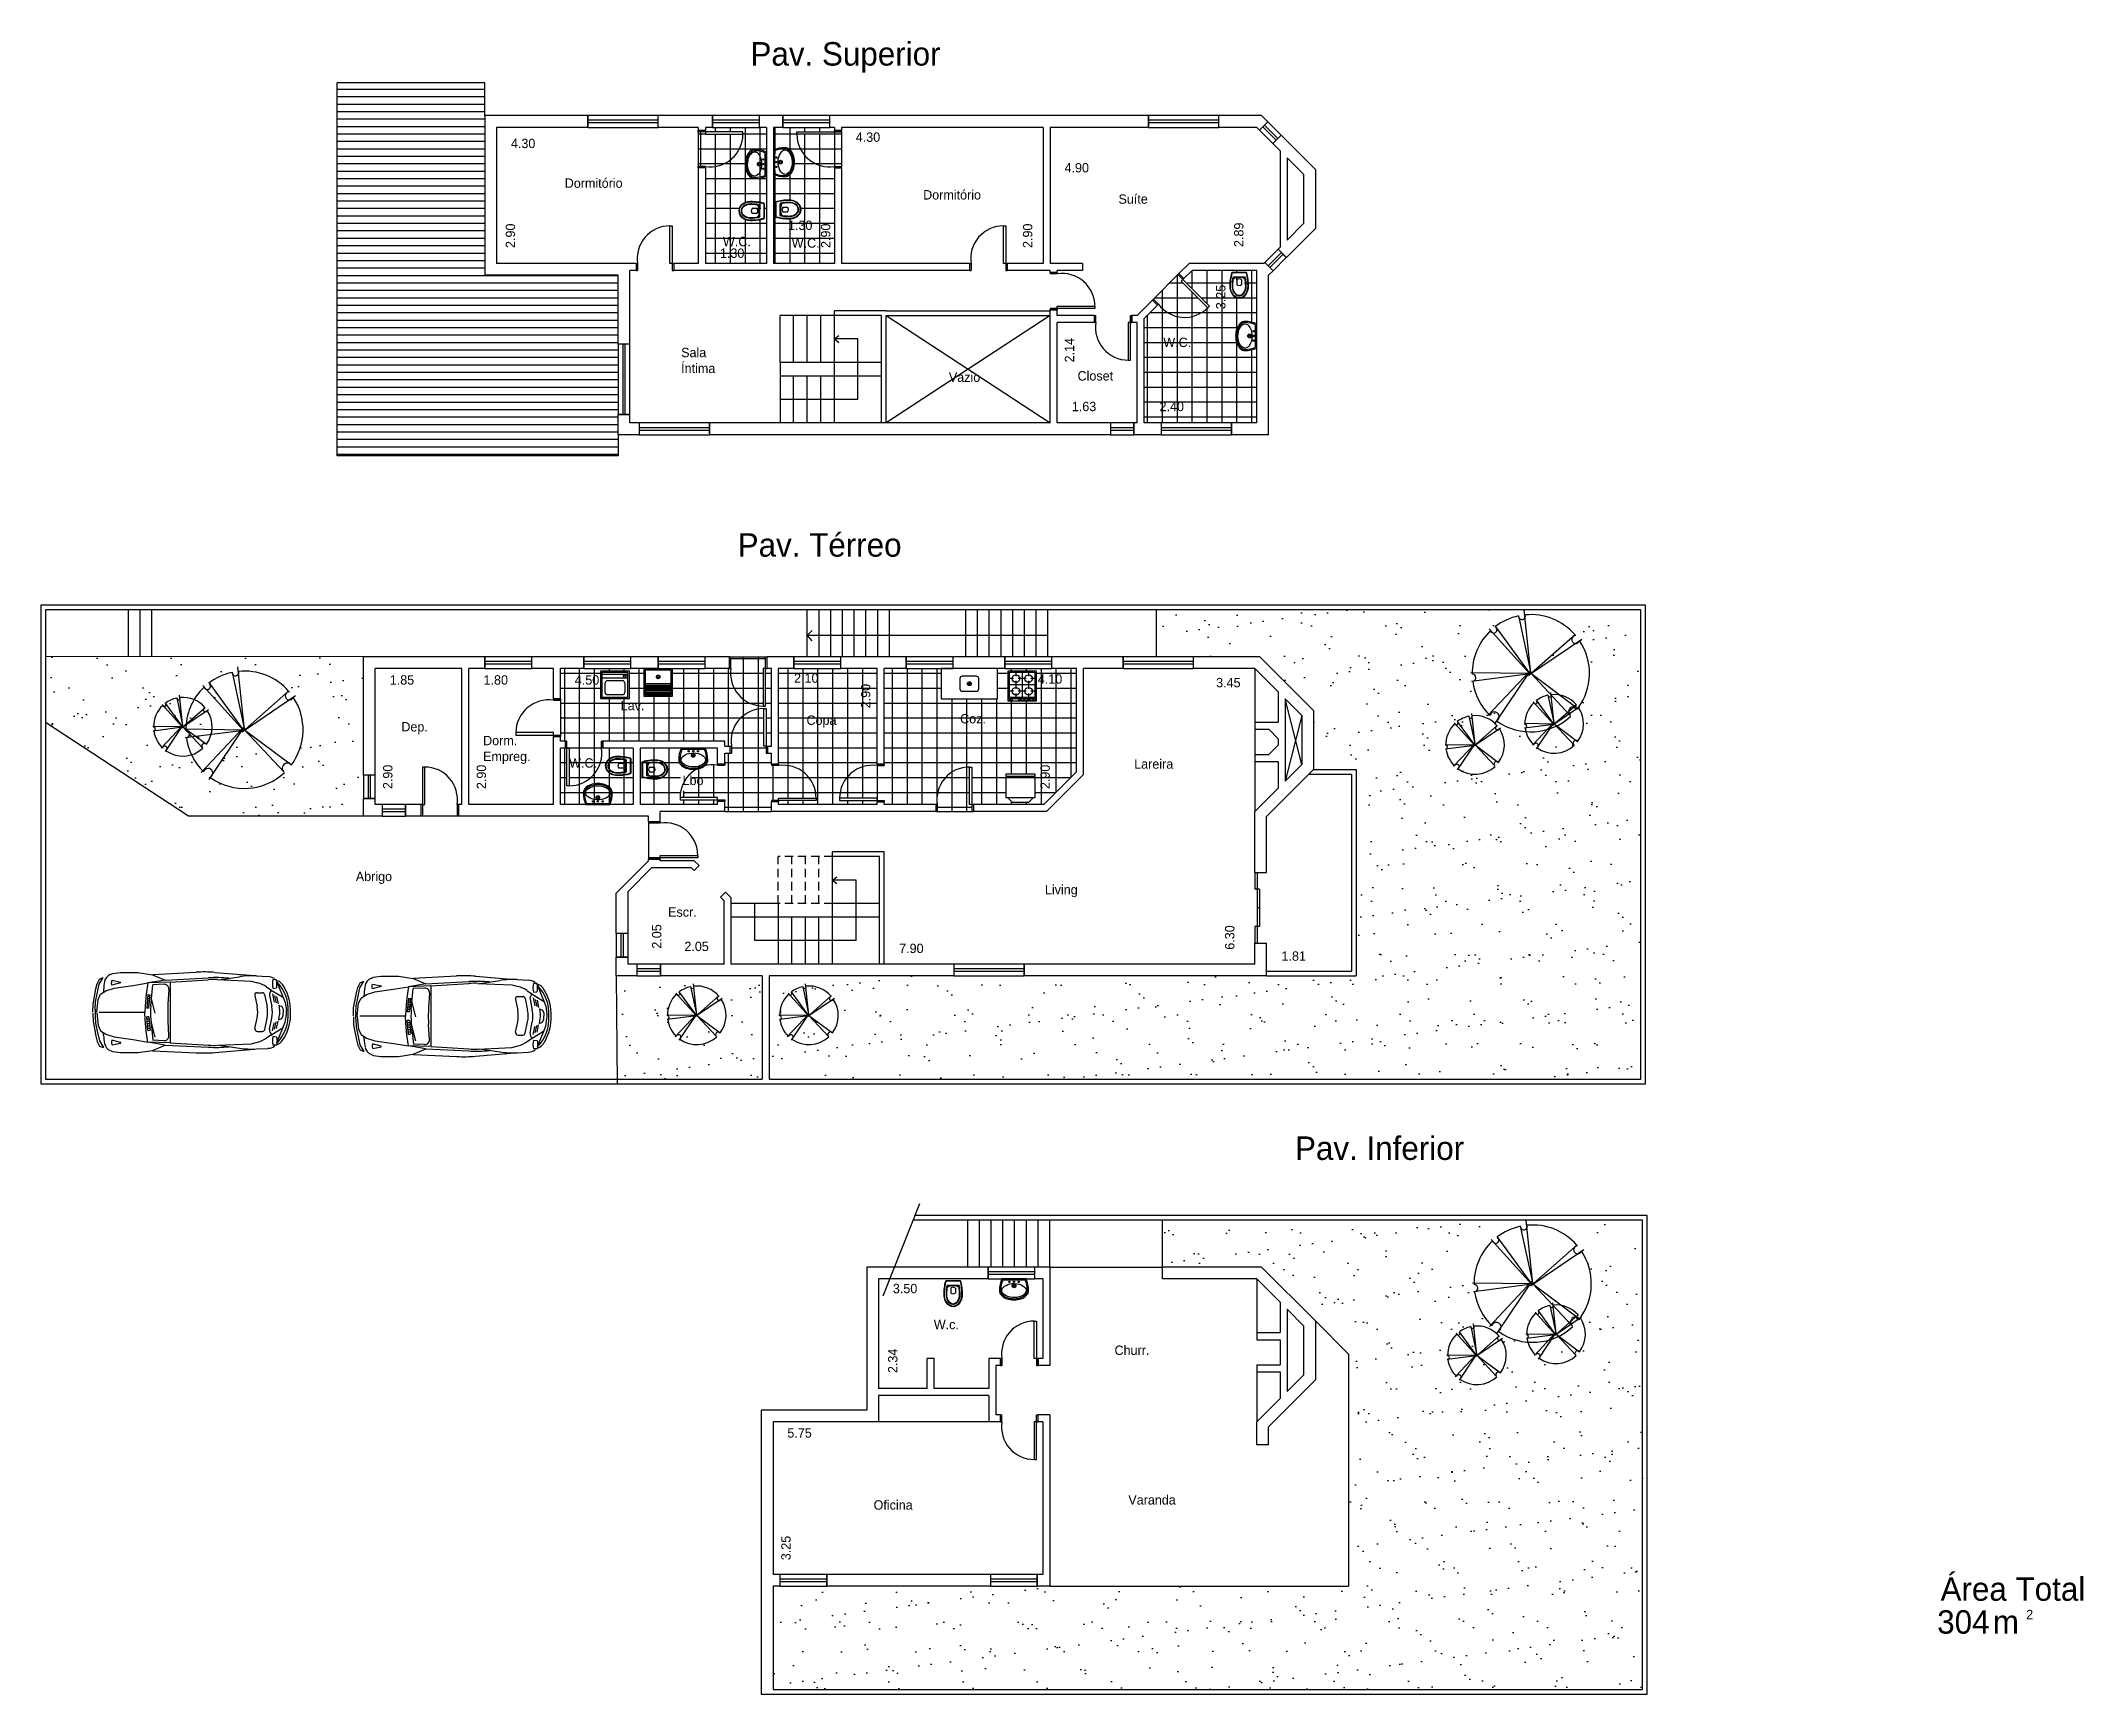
# Model space of a CAD drawing. Extents: x 2.5 to 46, y 0.5 to 35.7.
import ezdxf

# ---------------------------------------------------------------- set-up
doc = ezdxf.new("R2010")
doc.units = 0
doc.linetypes.add('ACAD_ISO02W100', pattern=[15, 12, -3])
doc.layers.get('0').update_dxf_attribs({"linetype": 'CONTINUOUS'})
doc.layers.get('DEFPOINTS').update_dxf_attribs({"linetype": 'CONTINUOUS'})
for name, color, linetype in [('ARV', 3, 'CONTINUOUS'), ('BLOCO', 5, 'CONTINUOUS'), ('BLOCOS', 5, 'CONTINUOUS'), ('CINZA', 8, 'CONTINUOUS'), ('HACHURA', 1, 'CONTINUOUS'), ('JARDIM', 3, 'CONTINUOUS'), ('PAREDE', 7, 'CONTINUOUS'), ('PONTILHADO', 8, 'ACAD_ISO02W100')]:
    doc.layers.add(name, color=color, linetype=linetype)
doc.styles.add('PADRÃO', font='', dxfattribs={"height": 0.2})
doc.styles.get('PADRÃO').set_extended_font_data('AvantGarde Bk BT')
doc.dimstyles.new('PADRÃOS', dxfattribs={"dimtxt": 0.15, "dimasz": 0.1, "dimexe": 1.25, "dimexo": 0.625, "dimgap": 0.1, "dimtad": 0, "dimjust": 1, "dimzin": 1, "dimdsep": 46, "dimtxsty": 'PADRÃO', "dimcen": 2.5, "dimse1": 1, "dimse2": 1, "dimsd1": 1, "dimsd2": 1, "dimclrt": 1, "dimadec": 0, "dimazin": 0, "dimtfac": 1, "dimtdec": 4, "dimtmove": 0, "dimatfit": 3, "dimfxl": 1, "dimtolj": 1, "dimtzin": 0, "dimarcsym": 0})
pattern_1 = [(0, (-119.6281, -132.93956), (0, 0.3175), []), (90, (-119.6281, -132.93956), (-0.3175, 2e-17), [])]
pattern_2 = [(0, (-119.66818, -127.28956), (0, 0.3175), []), (90, (-119.66818, -127.28956), (-0.3175, 2e-17), [])]
pattern_3 = [(37.5, (-119.6281, -132.93956), (-0.0320006, 0.9788265), [0, -0.77216, 0, -0.8636, 0, -0.8255]), (7.5, (-119.6281, -132.9396), (0.8990466, 1.43365), [0, -0.41656, 0, -0.69596, 0, -0.2667]), (327.5, (-120.2529, -132.93956), (1.5819847, 0.0028744), [0, -0.254, 0, -0.9144, 0, -1.1938]), (317.5, (-120.2529, -132.9396), (1.527113, 0.445859), [0, -0.127, 0, -0.59944, 0, -0.6858])]

msp = doc.modelspace()

# ---------------------------------------------------------------- texts
at = {"layer": 'HACHURA', "ltscale": 0.015, "style": 'PADRÃO'}
for s, height, p in [('Suíte', 0.2, (25.485, 32.258)), ('Sala', 0.2, (16.163, 28.988)), ('Íntima', 0.2, (16.163, 28.651)), ('Vazio', 0.2, (21.869, 28.462)), ('Closet', 0.2, (24.612, 28.49)), ('Lav.', 0.2, (14.875, 21.464)), ('Copa', 0.2, (18.835, 21.153)), ('Coz.', 0.2, (22.109, 21.184)), ('Dep.', 0.2, (10.199, 21.012)), ('Dorm.', 0.2, (11.942, 20.719)), ('Empreg.', 0.2, (11.942, 20.381)), ('W.C.', 0.2, (13.776, 20.241)), ('Lbo', 0.2, (16.193, 19.87)), ('Lareira', 0.2, (25.819, 20.219)), ('Abrigo', 0.2, (9.229, 17.824)), ('Living', 0.2, (23.917, 17.541)), ('Escr.', 0.2, (15.885, 17.064)), ('Pav. Inferior', 0.5, (29.247, 11.882)), ('W.c.', 0.2, (21.548, 8.275)), ('Churr.', 0.2, (25.4, 7.726)), ('Oficina', 0.2, (20.265, 4.429)), ('Varanda', 0.2, (25.694, 4.538))]:
    msp.add_text(s, height=height, dxfattribs=at).set_placement(p)

# ---------------------------------------------------------------- blocks, each defined once
blk = doc.blocks.new('SETA')
at = {"layer": 'PAREDE', "ltscale": 0.015}
for q in [(-0.073, -0.091), (0.073, -0.091)]:
    blk.add_line((0, 0), q, dxfattribs=at)
blk = doc.blocks.new('J15')
at = {"layer": 'BLOCO'}
for p, q in [((1.5, 0.25), (0, 0.25)), ((0, 0.25), (0, 0)), ((1.5, 0.15), (0, 0.15)), ((0, 0.1), (1.5, 0.1)), ((0, 0), (1.5, 0)), ((1.5, 0), (1.5, 0.25))]:
    blk.add_line(p, q, dxfattribs=at)
blk = doc.blocks.new('J50')
at = {"layer": 'BLOCO'}
for p, q in [((0, 0.25), (0, 0)), ((0.5, 0.25), (0, 0.25)), ((0.5, 0.15), (0, 0.15)), ((0, 0.1), (0.5, 0.1)), ((0, 0), (0.5, 0)), ((0.5, 0), (0.5, 0.25))]:
    blk.add_line(p, q, dxfattribs=at)
blk = doc.blocks.new('J40')
at = {"layer": 'BLOCO'}
for p, q in [((0, 0.25), (0, 0)), ((0.4, 0.25), (0, 0.25)), ((0.4, 0.15), (0, 0.15)), ((0, 0.1), (0.4, 0.1)), ((0, 0), (0.4, 0)), ((0.4, 0), (0.4, 0.25))]:
    blk.add_line(p, q, dxfattribs=at)
blk = doc.blocks.new('J1')
at = {"layer": 'BLOCO'}
for p, q in [((0, 0.25), (0, 0)), ((1, 0.25), (0, 0.25)), ((1, 0.15), (0, 0.15)), ((0, 0.1), (1, 0.1)), ((0, 0), (1, 0)), ((1, 0), (1, 0.25))]:
    blk.add_line(p, q, dxfattribs=at)
blk = doc.blocks.new('P80D15')
at = {"layer": 'BLOCO', "ltscale": 0.015}
for p, q in [((0, 0.15), (0, 0)), ((0, 0.15), (0.03, 0.15)), ((0, 0), (0.03, 0)), ((0.03, 0.15), (0.03, 0)), ((0.77, 0.15), (0.77, 0)), ((0.77, 0.15), (0.8, 0.15)), ((0.77, 0), (0.8, 0)), ((0.8, 0.15), (0.8, 0))]:
    blk.add_line(p, q, dxfattribs=at)
at = {"layer": 'BLOCO'}
blk.add_lwpolyline([(0.77, 0.15), (0.72, 0.15), (0.72, 0.95), (0.77, 0.95)], close=True, dxfattribs=at)
at = {"layer": 'BLOCO', "ltscale": 0.015}
blk.add_arc((0.72, 0.252), 0.698, 90, 188.4445, dxfattribs=at)
blk = doc.blocks.new('P80E15')
at = {"layer": 'BLOCO', "ltscale": 0.015}
for p, q in [((0.03, 0.15), (0, 0.15)), ((0, 0.15), (0, 0)), ((0.03, 0), (0, 0)), ((0.03, 0.15), (0.03, 0)), ((0.8, 0.15), (0.77, 0.15)), ((0.77, 0.15), (0.77, 0)), ((0.8, 0), (0.77, 0)), ((0.8, 0.15), (0.8, 0))]:
    blk.add_line(p, q, dxfattribs=at)
at = {"layer": 'BLOCO'}
blk.add_lwpolyline([(0.03, 0.15), (0.08, 0.15), (0.08, 0.95), (0.03, 0.95)], close=True, dxfattribs=at)
at = {"layer": 'BLOCO', "ltscale": 0.015}
blk.add_arc((0.08, 0.252), 0.698, 351.5555, 90, dxfattribs=at)
blk = doc.blocks.new('P80E25')
at = {"layer": 'BLOCO', "ltscale": 0.015}
for p, q in [((0.03, 0.25), (0, 0.25)), ((0, 0.25), (0, 0)), ((0.8, 0), (0, 0)), ((0.03, 0.25), (0.03, 0)), ((0.8, 0.25), (0.77, 0.25)), ((0.77, 0.25), (0.77, 0)), ((0.8, 0.25), (0.8, 0))]:
    blk.add_line(p, q, dxfattribs=at)
at = {"layer": 'BLOCO'}
blk.add_lwpolyline([(0.03, 0.25), (0.08, 0.25), (0.08, 1.05), (0.03, 1.05)], close=True, dxfattribs=at)
at = {"layer": 'BLOCO', "ltscale": 0.015}
blk.add_arc((0.08, 0.352), 0.698, 351.5555, 90, dxfattribs=at)
blk = doc.blocks.new('P80D25')
at = {"layer": 'BLOCO', "ltscale": 0.015}
for p, q in [((0, 0.25), (0, 0)), ((0, 0.25), (0.03, 0.25)), ((0, 0), (0.8, 0)), ((0.03, 0.25), (0.03, 0)), ((0.77, 0.25), (0.77, 0)), ((0.77, 0.25), (0.8, 0.25)), ((0.8, 0.25), (0.8, 0))]:
    blk.add_line(p, q, dxfattribs=at)
at = {"layer": 'BLOCO'}
blk.add_lwpolyline([(0.77, 0.25), (0.72, 0.25), (0.72, 1.05), (0.77, 1.05)], close=True, dxfattribs=at)
at = {"layer": 'BLOCO', "ltscale": 0.015}
blk.add_arc((0.72, 0.352), 0.698, 90, 188.4445, dxfattribs=at)
blk = doc.blocks.new('DORMI')
at = {"layer": 'HACHURA', "ltscale": 0.015, "style": 'PADRÃO'}
blk.add_text('Dormitório', height=0.2, dxfattribs=at).set_placement((-0.516, -0.066))
blk = doc.blocks.new('WC')
at = {"layer": 'HACHURA', "ltscale": 0.015, "style": 'PADRÃO'}
blk.add_text('W.C.', height=0.2, dxfattribs=at).set_placement((-0.137, -0.096))
blk = doc.blocks.new('VASOSAN')
at = {"layer": 'BLOCOS'}
for p, q in [((-0.145, 0.05), (0.145, 0.05)), ((-0.145, 0.04), (0.145, 0.04)), ((-0.116, 0.15), (0.116, 0.15)), ((-0.116, 0.14), (0.116, 0.14)), ((-0.05, 0.2), (-0.05, 0.3)), ((0.05, 0.2), (0.05, 0.3))]:
    blk.add_line(p, q, dxfattribs=at)
for centre, radius, start, end in [((-0.145, 0.06), 0.02, 195.5363, 270), ((-0.145, 0.06), 0.01, 195.5347, 270), ((-0.116, 0.16), 0.02, 189.3868, 270), ((-0.116, 0.16), 0.01, 189.3844, 270), ((0, 0.25), 0.0707, 44.9896, 134.9689), ((0, 0.25), 0.0707, 225.0311, 315.0104), ((0.116, 0.16), 0.01, 270, 350.5759), ((0.116, 0.16), 0.02, 270, 350.5771), ((0.145, 0.06), 0.01, 270, 344.4831), ((0.145, 0.06), 0.02, 270, 344.4637)]:
    blk.add_arc(centre, radius, start, end, dxfattribs=at)
for centre, major_axis, ratio, start_param, end_param in [((0, 0.34), (0, 0.25), 0.8, 4.712389, 7.853982), ((0, 0.34), (0, 0.5), 0.4, 1.570796, 2.178171), ((0, 0.2), (-0.132, 0), 0.380108, 0, 3.141593), ((0, 0.34), (0, 0.5), 0.4, 4.105014, 4.712389)]:
    blk.add_ellipse(centre, major_axis=major_axis, ratio=ratio, start_param=start_param, end_param=end_param, dxfattribs=at)
for points, knots in [([(0.19, 0.34), (0.19, 0.385), (0.18, 0.43), (0.128, 0.535), (0.067, 0.577), (-0.056, 0.582), (-0.118, 0.544), (-0.177, 0.44), (-0.19, 0.39), (-0.19, 0.34)], [4.712389, 4.712389, 4.712389, 4.712389, 5.268705, 5.268705, 6.251972, 6.251972, 7.235239, 7.235239, 7.853982, 7.853982, 7.853982, 7.853982]), ([(0.15, 0.34), (0.15, 0.379), (0.141, 0.418), (0.098, 0.505), (0.052, 0.537), (-0.036, 0.543), (-0.083, 0.519), (-0.137, 0.434), (-0.15, 0.387), (-0.15, 0.34)], [4.712389, 4.712389, 4.712389, 4.712389, 5.267304, 5.267304, 6.225165, 6.225165, 7.183027, 7.183027, 7.853982, 7.853982, 7.853982, 7.853982]), ([(0.14, 0.34), (0.14, 0.377), (0.131, 0.415), (0.086, 0.506), (0.035, 0.535), (-0.049, 0.525), (-0.088, 0.498), (-0.13, 0.419), (-0.14, 0.379), (-0.14, 0.34)], [4.712389, 4.712389, 4.712389, 4.712389, 5.266985, 5.266985, 6.376176, 6.376176, 7.268653, 7.268653, 7.853982, 7.853982, 7.853982, 7.853982]), ([(-0.19, 0.34), (-0.19, 0.263), (-0.183, 0.186), (-0.165, 0.096), (-0.16, 0.076), (-0.155, 0.057)], [1.5707963, 1.5707963, 1.5707963, 1.5707963, 2.0374558, 2.0374558, 2.1781714, 2.1781714, 2.1781714, 2.1781714]), ([(0.126, 0.158), (0.13, 0.188), (0.134, 0.22), (0.139, 0.281), (0.14, 0.31), (0.14, 0.34)], [4.3194242, 4.3194242, 4.3194242, 4.3194242, 4.5261468, 4.5261468, 4.712389, 4.712389, 4.712389, 4.712389]), ([(0.135, 0.157), (0.141, 0.188), (0.145, 0.222), (0.149, 0.283), (0.15, 0.312), (0.15, 0.34)], [4.3194149, 4.3194149, 4.3194149, 4.3194149, 4.5352774, 4.5352774, 4.712389, 4.712389, 4.712389, 4.712389]), ([(0.155, 0.057), (0.171, 0.118), (0.183, 0.188), (0.189, 0.287), (0.19, 0.314), (0.19, 0.34)], [4.1050166, 4.1050166, 4.1050166, 4.1050166, 4.5531772, 4.5531772, 4.712389, 4.712389, 4.712389, 4.712389])]:
    blk.add_open_spline(points, degree=3, knots=knots, dxfattribs=at)
for points in [[(-0.15, 0.34), (-0.15, 0.277), (-0.145, 0.214), (-0.135, 0.157)], [(-0.14, 0.34), (-0.14, 0.278), (-0.135, 0.215), (-0.126, 0.158)]]:
    blk.add_open_spline(points, degree=3, dxfattribs=at)
blk = doc.blocks.new('LAVAT')
at = {"layer": 'BLOCOS'}
for p, q in [((-0.257, 0), (0.257, 0)), ((-0.241, 0.025), (0.241, 0.025))]:
    blk.add_line(p, q, dxfattribs=at)
for centre, radius in [((-0.1, 0.065), 0.015), ((0, 0.15), 0.04), ((0, 0.15), 0.02), ((0, 0.065), 0.015), ((0.1, 0.065), 0.015)]:
    blk.add_circle(centre, radius, dxfattribs=at)
for centre, radius, start, end in [((0.31, 0.25), 0.62, 180, 203.78), ((0.31, 0.25), 0.595, 180, 202.2114), ((-0.31, 0.25), 0.595, 337.7886, 360), ((-0.31, 0.25), 0.62, 336.22, 0)]:
    blk.add_arc(centre, radius, start, end, dxfattribs=at)
blk.add_ellipse((0, 0.25), major_axis=(0.31, 0), ratio=0.645161, start_param=0, end_param=3.141593, dxfattribs=at)
for points, knots in [([(0.285, 0.25), (0.285, 0.3), (0.245, 0.354), (0.101, 0.423), (0, 0.434), (-0.174, 0.399), (-0.244, 0.353), (-0.28, 0.286), (-0.285, 0.268), (-0.285, 0.25)], [0, 0, 0, 0, 0.936148, 0.936148, 1.872296, 1.872296, 2.808445, 2.808445, 3.139385, 3.139385, 3.139385, 3.139385]), ([(0.26, 0.25), (0.26, 0.278), (0.242, 0.313), (0.164, 0.37), (0.103, 0.392), (-0.029, 0.404), (-0.098, 0.394), (-0.203, 0.348), (-0.24, 0.314), (-0.266, 0.253), (-0.263, 0.224), (-0.216, 0.162), (-0.168, 0.131), (-0.048, 0.098), (0.023, 0.096), (0.148, 0.123), (0.201, 0.15), (0.251, 0.205), (0.26, 0.229), (0.26, 0.25)], [0, 0, 0, 0, 0.718092, 0.718092, 1.436184, 1.436184, 2.154275, 2.154275, 2.872367, 2.872367, 3.590459, 3.590459, 4.308551, 4.308551, 5.026643, 5.026643, 5.744734, 5.744734, 6.283185, 6.283185, 6.283185, 6.283185])]:
    blk.add_open_spline(points, degree=3, knots=knots, dxfattribs=at)
blk = doc.blocks.new('MÁQUINA')
at = {"layer": 'BLOCOS'}
for p, q in [((-0.3, 0.65), (0.3, 0.65)), ((-0.3, 0.05), (-0.3, 0.65)), ((-0.27, 0.62), (0.27, 0.62)), ((-0.27, 0.08), (-0.27, 0.62)), ((-0.21, 0.31), (-0.21, 0.51)), ((-0.16, 0.56), (0.16, 0.56)), ((0.21, 0.51), (0.21, 0.31)), ((0.27, 0.62), (0.27, 0.08)), ((0.3, 0.65), (0.3, 0.05)), ((0.3, 0.05), (-0.3, 0.05)), ((0.27, 0.2), (-0.27, 0.2)), ((0.27, 0.12), (-0.27, 0.12)), ((0.27, 0.08), (-0.27, 0.08)), ((0.16, 0.26), (-0.16, 0.26))]:
    blk.add_line(p, q, dxfattribs=at)
for centre, start, end in [((-0.16, 0.51), 90, 180), ((0.16, 0.51), 360, 90), ((-0.16, 0.31), 180, 270), ((0.16, 0.31), 270, 360)]:
    blk.add_arc(centre, 0.05, start, end, dxfattribs=at)
blk.add_ellipse((-0.208, 0.161), major_axis=(-0.0301, 0), ratio=0.716981, dxfattribs=at)
blk = doc.blocks.new('TANQUE')
at = {"layer": 'BLOCOS'}
for p, q in [((-0.3, 0.6), (0.3, 0.6)), ((-0.3, 0), (-0.3, 0.6)), ((-0.27, 0.57), (0.27, 0.57)), ((-0.27, 0.03), (-0.27, 0.57)), ((-0.27, 0.54), (0.27, 0.54)), ((-0.27, 0.51), (0.27, 0.51)), ((-0.27, 0.48), (0.27, 0.48)), ((-0.27, 0.45), (0.27, 0.45)), ((0.27, 0.57), (0.27, 0.03)), ((0.3, 0.6), (0.3, 0)), ((0.3, 0), (-0.3, 0)), ((-0.27, 0.42), (0.27, 0.42)), ((-0.27, 0.39), (0.27, 0.39)), ((-0.27, 0.36), (0.27, 0.36)), ((-0.27, 0.33), (0.27, 0.33)), ((0.27, 0.03), (-0.27, 0.03))]:
    blk.add_line(p, q, dxfattribs=at)
for radius in [0.04, 0.02]:
    blk.add_circle((0, 0.18), radius, dxfattribs=at)
blk = doc.blocks.new('FOGÃO4B')
at = {"layer": 'BLOCOS'}
for p, q in [((-0.3, 0.7), (0.3, 0.7)), ((-0.3, 0.05), (-0.3, 0.7)), ((-0.3, 0.65), (0.3, 0.65)), ((-0.27, 0.62), (0.27, 0.62)), ((-0.27, 0.08), (-0.27, 0.62)), ((-0.27, 0.485), (-0.185, 0.485)), ((-0.135, 0.535), (-0.135, 0.62)), ((-0.085, 0.485), (0.085, 0.485)), ((0, 0.08), (0, 0.62)), ((0.135, 0.535), (0.135, 0.62)), ((0.185, 0.485), (0.27, 0.485)), ((0.27, 0.62), (0.27, 0.08)), ((0.3, 0.7), (0.3, 0.05)), ((0.3, 0.05), (-0.3, 0.05)), ((-0.27, 0.35), (0.27, 0.35)), ((-0.27, 0.215), (-0.185, 0.215)), ((0.27, 0.08), (-0.27, 0.08)), ((-0.135, 0.265), (-0.135, 0.435)), ((-0.135, 0.08), (-0.135, 0.165)), ((-0.085, 0.215), (0.085, 0.215)), ((0.135, 0.265), (0.135, 0.435)), ((0.135, 0.08), (0.135, 0.165)), ((0.185, 0.215), (0.27, 0.215))]:
    blk.add_line(p, q, dxfattribs=at)
for centre in [(-0.135, 0.485), (0.135, 0.485), (-0.135, 0.215), (0.135, 0.215)]:
    blk.add_circle(centre, 0.08, dxfattribs=at)
for centre in [(-0.24, 0.675), (-0.144, 0.675), (-0.048, 0.675), (0.048, 0.675), (0.24, 0.675)]:
    blk.add_ellipse(centre, major_axis=(-0.03, 0), ratio=0.5, dxfattribs=at)
blk = doc.blocks.new('PIA')
at = {"layer": 'BLOCOS'}
blk.add_lwpolyline([(-0.6, 0), (0.6, 0), (0.6, 0.65), (-0.6, 0.65)], close=True, dxfattribs=at)
blk.add_lwpolyline([(-0.15, 0.165), (0.15, 0.165, 0.414214), (0.2, 0.215), (0.2, 0.435, 0.414214), (0.15, 0.485), (-0.15, 0.485, 0.414214), (-0.2, 0.435), (-0.2, 0.215, 0.414214)], format="xyb", close=True, dxfattribs=at)
for radius in [0.04, 0.02]:
    blk.add_circle((0, 0.325), radius, dxfattribs=at)
blk = doc.blocks.new('GELAD')
at = {"layer": 'BLOCOS'}
for p, q in [((0.31, 0.65), (-0.31, 0.65)), ((-0.31, 0.65), (-0.31, 0.6)), ((0.31, 0.6), (-0.31, 0.6)), ((0.31, 0.57), (-0.31, 0.57)), ((-0.31, 0.57), (-0.31, 0.15)), ((-0.28, 0.6), (-0.28, 0.57)), ((0.28, 0.57), (0.28, 0.6)), ((0.31, 0.6), (0.31, 0.65)), ((0.31, 0.15), (0.31, 0.57)), ((-0.31, 0.15), (0.31, 0.15)), ((-0.18, 0.05), (-0.28, 0.15)), ((-0.18, 0.05), (0.18, 0.05)), ((0.18, 0.05), (0.28, 0.15))]:
    blk.add_line(p, q, dxfattribs=at)
blk = doc.blocks.new('*D29')
at = {"layer": 'DEFPOINTS', "color": 0, "linetype": 'ByBlock', "ltscale": 0.015}
for p in [(139.999, 134.027), (143.499, 134.027), (143.499, 133.819)]:
    blk.add_point(p, dxfattribs=at)
at = {"color": 1, "linetype": 'ByBlock', "ltscale": 0.015, "insert": (140.564, 133.819), "char_height": 0.2, "attachment_point": 5, "style": 'PADRÃO'}
blk.add_mtext('\\A1;3.50', dxfattribs=at)
blk = doc.blocks.new('*D30')
at = {"layer": 'DEFPOINTS', "color": 0, "linetype": 'ByBlock', "ltscale": 0.015}
for p in [(139.999, 134.027), (140.303, 134.027), (139.999, 131.69)]:
    blk.add_point(p, dxfattribs=at)
at = {"color": 1, "linetype": 'ByBlock', "ltscale": 0.015, "insert": (140.303, 132.279), "char_height": 0.2, "attachment_point": 5, "rotation": 90, "style": 'PADRÃO'}
blk.add_mtext('\\A1;2.34', dxfattribs=at)
blk = doc.blocks.new('*D31')
at = {"layer": 'DEFPOINTS', "color": 0, "linetype": 'ByBlock', "ltscale": 0.015}
for p in [(137.749, 130.977), (143.499, 130.977), (143.499, 130.741)]:
    blk.add_point(p, dxfattribs=at)
at = {"color": 1, "linetype": 'ByBlock', "ltscale": 0.015, "insert": (138.315, 130.741), "char_height": 0.2, "attachment_point": 5, "style": 'PADRÃO'}
blk.add_mtext('\\A1;5.75', dxfattribs=at)
blk = doc.blocks.new('*D32')
at = {"layer": 'DEFPOINTS', "color": 0, "linetype": 'ByBlock', "ltscale": 0.015}
for p in [(137.749, 130.977), (138.026, 130.977), (137.893, 127.727)]:
    blk.add_point(p, dxfattribs=at)
at = {"color": 1, "linetype": 'ByBlock', "ltscale": 0.015, "insert": (138.026, 128.291), "char_height": 0.2, "attachment_point": 5, "rotation": 90, "style": 'PADRÃO'}
blk.add_mtext('\\A1;3.25', dxfattribs=at)
blk = doc.blocks.new('*D33')
at = {"layer": 'DEFPOINTS', "color": 0, "linetype": 'ByBlock', "ltscale": 0.015}
for p in [(129.309, 149.645), (131.159, 149.645), (131.159, 149.399)]:
    blk.add_point(p, dxfattribs=at)
at = {"color": 1, "linetype": 'ByBlock', "ltscale": 0.015, "insert": (129.88, 149.399), "char_height": 0.2, "attachment_point": 5, "style": 'PADRÃO'}
blk.add_mtext('\\A1;1.85', dxfattribs=at)
blk = doc.blocks.new('*D34')
at = {"layer": 'DEFPOINTS', "color": 0, "linetype": 'ByBlock', "ltscale": 0.015}
for p in [(131.309, 149.645), (133.109, 149.645), (133.109, 149.399)]:
    blk.add_point(p, dxfattribs=at)
at = {"color": 1, "linetype": 'ByBlock', "ltscale": 0.015, "insert": (131.88, 149.399), "char_height": 0.2, "attachment_point": 5, "style": 'PADRÃO'}
blk.add_mtext('\\A1;1.80', dxfattribs=at)
blk = doc.blocks.new('*D35')
at = {"layer": 'DEFPOINTS', "color": 0, "linetype": 'ByBlock', "ltscale": 0.015}
for p in [(131.309, 149.645), (131.574, 149.645), (131.309, 146.745)]:
    blk.add_point(p, dxfattribs=at)
at = {"color": 1, "linetype": 'ByBlock', "ltscale": 0.015, "insert": (131.574, 147.334), "char_height": 0.2, "attachment_point": 5, "rotation": 90, "style": 'PADRÃO'}
blk.add_mtext('\\A1;2.90', dxfattribs=at)
blk = doc.blocks.new('*D36')
at = {"layer": 'DEFPOINTS', "color": 0, "linetype": 'ByBlock', "ltscale": 0.015}
for p in [(129.309, 149.645), (129.579, 149.645), (129.459, 146.745)]:
    blk.add_point(p, dxfattribs=at)
at = {"color": 1, "linetype": 'ByBlock', "ltscale": 0.015, "insert": (129.579, 147.334), "char_height": 0.2, "attachment_point": 5, "rotation": 90, "style": 'PADRÃO'}
blk.add_mtext('\\A1;2.90', dxfattribs=at)
blk = doc.blocks.new('*D37')
at = {"layer": 'DEFPOINTS', "color": 0, "linetype": 'ByBlock', "ltscale": 0.015}
for p in [(133.259, 149.645), (137.759, 149.645), (137.759, 149.399)]:
    blk.add_point(p, dxfattribs=at)
at = {"color": 1, "linetype": 'ByBlock', "ltscale": 0.015, "insert": (133.825, 149.399), "char_height": 0.2, "attachment_point": 5, "style": 'PADRÃO'}
blk.add_mtext('\\A1;4.50', dxfattribs=at)
blk = doc.blocks.new('*D38')
at = {"layer": 'DEFPOINTS', "color": 0, "linetype": 'ByBlock', "ltscale": 0.015}
for p in [(137.909, 149.645), (140.009, 149.645), (140.009, 149.438)]:
    blk.add_point(p, dxfattribs=at)
at = {"color": 1, "linetype": 'ByBlock', "ltscale": 0.015, "insert": (138.498, 149.438), "char_height": 0.2, "attachment_point": 5, "style": 'PADRÃO'}
blk.add_mtext('\\A1;2.10', dxfattribs=at)
blk = doc.blocks.new('*D39')
at = {"layer": 'DEFPOINTS', "color": 0, "linetype": 'ByBlock', "ltscale": 0.015}
for p in [(140.009, 149.645), (139.765, 146.745), (140.009, 146.745)]:
    blk.add_point(p, dxfattribs=at)
at = {"color": 1, "linetype": 'ByBlock', "ltscale": 0.015, "insert": (139.765, 149.056), "char_height": 0.2, "attachment_point": 5, "rotation": 90, "style": 'PADRÃO'}
blk.add_mtext('\\A1;2.90', dxfattribs=at)
blk = doc.blocks.new('*D40')
at = {"layer": 'DEFPOINTS', "color": 0, "linetype": 'ByBlock', "ltscale": 0.015}
for p in [(140.159, 149.645), (140.159, 149.419), (144.259, 149.645)]:
    blk.add_point(p, dxfattribs=at)
at = {"color": 1, "linetype": 'ByBlock', "ltscale": 0.015, "insert": (143.693, 149.419), "char_height": 0.2, "attachment_point": 5, "style": 'PADRÃO'}
blk.add_mtext('\\A1;4.10', dxfattribs=at)
blk = doc.blocks.new('*D41')
at = {"layer": 'DEFPOINTS', "color": 0, "linetype": 'ByBlock', "ltscale": 0.015}
for p in [(143.59, 149.645), (144.259, 149.645), (143.559, 146.745)]:
    blk.add_point(p, dxfattribs=at)
at = {"color": 1, "linetype": 'ByBlock', "ltscale": 0.015, "insert": (143.59, 147.334), "char_height": 0.2, "attachment_point": 5, "rotation": 90, "style": 'PADRÃO'}
blk.add_mtext('\\A1;2.90', dxfattribs=at)
blk = doc.blocks.new('*D42')
at = {"layer": 'DEFPOINTS', "color": 0, "linetype": 'ByBlock', "ltscale": 0.015}
for p in [(144.612, 149.645), (144.612, 149.342), (148.059, 149.645)]:
    blk.add_point(p, dxfattribs=at)
at = {"color": 1, "linetype": 'ByBlock', "ltscale": 0.015, "insert": (147.494, 149.342), "char_height": 0.2, "attachment_point": 5, "style": 'PADRÃO'}
blk.add_mtext('\\A1;3.45', dxfattribs=at)
blk = doc.blocks.new('*D43')
at = {"layer": 'DEFPOINTS', "color": 0, "linetype": 'ByBlock', "ltscale": 0.015}
for p in [(147.524, 149.645), (148.059, 149.645), (148.059, 143.345)]:
    blk.add_point(p, dxfattribs=at)
at = {"color": 1, "linetype": 'ByBlock', "ltscale": 0.015, "insert": (147.524, 143.911), "char_height": 0.2, "attachment_point": 5, "rotation": 90, "style": 'PADRÃO'}
blk.add_mtext('\\A1;6.30', dxfattribs=at)
blk = doc.blocks.new('*D44')
at = {"layer": 'DEFPOINTS', "color": 0, "linetype": 'ByBlock', "ltscale": 0.015}
for p in [(148.059, 143.679), (140.159, 143.345), (148.059, 143.345)]:
    blk.add_point(p, dxfattribs=at)
at = {"color": 1, "linetype": 'ByBlock', "ltscale": 0.015, "insert": (140.738, 143.679), "char_height": 0.2, "attachment_point": 5, "style": 'PADRÃO'}
blk.add_mtext('\\A1;7.90', dxfattribs=at)
blk = doc.blocks.new('*D45')
at = {"layer": 'DEFPOINTS', "color": 0, "linetype": 'ByBlock', "ltscale": 0.015}
for p in [(135.199, 145.395), (135.311, 145.395), (134.699, 143.345)]:
    blk.add_point(p, dxfattribs=at)
at = {"color": 1, "linetype": 'ByBlock', "ltscale": 0.015, "insert": (135.311, 143.934), "char_height": 0.2, "attachment_point": 5, "rotation": 90, "style": 'PADRÃO'}
blk.add_mtext('\\A1;2.05', dxfattribs=at)
blk = doc.blocks.new('*D46')
at = {"layer": 'DEFPOINTS', "color": 0, "linetype": 'ByBlock', "ltscale": 0.015}
for p in [(134.699, 143.721), (134.699, 143.345), (136.749, 143.345)]:
    blk.add_point(p, dxfattribs=at)
at = {"color": 1, "linetype": 'ByBlock', "ltscale": 0.015, "insert": (136.16, 143.721), "char_height": 0.2, "attachment_point": 5, "style": 'PADRÃO'}
blk.add_mtext('\\A1;2.05', dxfattribs=at)
blk = doc.blocks.new('*D47')
at = {"layer": 'DEFPOINTS', "color": 0, "linetype": 'ByBlock', "ltscale": 0.015}
for p in [(131.857, 160.154), (136.157, 160.058), (136.157, 159.81)]:
    blk.add_point(p, dxfattribs=at)
at = {"color": 1, "linetype": 'ByBlock', "ltscale": 0.015, "insert": (132.423, 159.81), "char_height": 0.2, "attachment_point": 5, "style": 'PADRÃO'}
blk.add_mtext('\\A1;4.30', dxfattribs=at)
blk = doc.blocks.new('*D48')
at = {"layer": 'DEFPOINTS', "color": 0, "linetype": 'ByBlock', "ltscale": 0.015}
for p in [(131.857, 160.154), (132.153, 160.154), (131.857, 157.254)]:
    blk.add_point(p, dxfattribs=at)
at = {"color": 1, "linetype": 'ByBlock', "ltscale": 0.015, "insert": (132.153, 157.843), "char_height": 0.2, "attachment_point": 5, "rotation": 90, "style": 'PADRÃO'}
blk.add_mtext('\\A1;2.90', dxfattribs=at)
blk = doc.blocks.new('*D49')
at = {"layer": 'DEFPOINTS', "color": 0, "linetype": 'ByBlock', "ltscale": 0.015}
for p in [(136.307, 157.254), (137.607, 157.471), (137.607, 157.254)]:
    blk.add_point(p, dxfattribs=at)
at = {"color": 1, "linetype": 'ByBlock', "ltscale": 0.015, "insert": (136.878, 157.471), "char_height": 0.2, "attachment_point": 5, "style": 'PADRÃO'}
blk.add_mtext('\\A1;1.30', dxfattribs=at)
blk = doc.blocks.new('*D50')
at = {"layer": 'DEFPOINTS', "color": 0, "linetype": 'ByBlock', "ltscale": 0.015}
for p in [(139.057, 158.065), (137.757, 157.254), (139.057, 157.254)]:
    blk.add_point(p, dxfattribs=at)
at = {"color": 1, "linetype": 'ByBlock', "ltscale": 0.015, "insert": (138.328, 158.065), "char_height": 0.2, "attachment_point": 5, "style": 'PADRÃO'}
blk.add_mtext('\\A1;1.30', dxfattribs=at)
blk = doc.blocks.new('*D51')
at = {"layer": 'DEFPOINTS', "color": 0, "linetype": 'ByBlock', "ltscale": 0.015}
for p in [(138.873, 160.154), (138.959, 160.154), (139.057, 157.254)]:
    blk.add_point(p, dxfattribs=at)
at = {"color": 1, "linetype": 'ByBlock', "ltscale": 0.015, "insert": (138.873, 157.843), "char_height": 0.2, "attachment_point": 5, "rotation": 90, "style": 'PADRÃO'}
blk.add_mtext('\\A1;2.90', dxfattribs=at)
blk = doc.blocks.new('*D52')
at = {"layer": 'DEFPOINTS', "color": 0, "linetype": 'ByBlock', "ltscale": 0.015}
for p in [(139.207, 160.088), (143.507, 160.154), (143.507, 159.944)]:
    blk.add_point(p, dxfattribs=at)
at = {"color": 1, "linetype": 'ByBlock', "ltscale": 0.015, "insert": (139.773, 159.944), "char_height": 0.2, "attachment_point": 5, "style": 'PADRÃO'}
blk.add_mtext('\\A1;4.30', dxfattribs=at)
blk = doc.blocks.new('*D53')
at = {"layer": 'DEFPOINTS', "color": 0, "linetype": 'ByBlock', "ltscale": 0.015}
for p in [(143.177, 160.154), (143.507, 160.154), (143.507, 157.254)]:
    blk.add_point(p, dxfattribs=at)
at = {"color": 1, "linetype": 'ByBlock', "ltscale": 0.015, "insert": (143.177, 157.843), "char_height": 0.2, "attachment_point": 5, "rotation": 90, "style": 'PADRÃO'}
blk.add_mtext('\\A1;2.90', dxfattribs=at)
blk = doc.blocks.new('*D54')
at = {"layer": 'DEFPOINTS', "color": 0, "linetype": 'ByBlock', "ltscale": 0.015}
for p in [(143.657, 160.154), (148.557, 159.656), (148.557, 159.292)]:
    blk.add_point(p, dxfattribs=at)
at = {"color": 1, "linetype": 'ByBlock', "ltscale": 0.015, "insert": (144.223, 159.292), "char_height": 0.2, "attachment_point": 5, "style": 'PADRÃO'}
blk.add_mtext('\\A1;4.90', dxfattribs=at)
blk = doc.blocks.new('*D55')
at = {"layer": 'DEFPOINTS', "color": 0, "linetype": 'ByBlock', "ltscale": 0.015}
for p in [(147.677, 160.164), (148.19, 160.164), (148.23, 157.275)]:
    blk.add_point(p, dxfattribs=at)
at = {"color": 1, "linetype": 'ByBlock', "ltscale": 0.015, "insert": (147.677, 157.864), "char_height": 0.2, "attachment_point": 5, "rotation": 90, "style": 'PADRÃO'}
blk.add_mtext('\\A1;2.89', dxfattribs=at)
blk = doc.blocks.new('*D56')
at = {"layer": 'DEFPOINTS', "color": 0, "linetype": 'ByBlock', "ltscale": 0.015}
for p in [(148.059, 154.204), (145.659, 153.854), (148.059, 153.854)]:
    blk.add_point(p, dxfattribs=at)
at = {"color": 1, "linetype": 'ByBlock', "ltscale": 0.015, "insert": (146.248, 154.204), "char_height": 0.2, "attachment_point": 5, "style": 'PADRÃO'}
blk.add_mtext('\\A1;2.40', dxfattribs=at)
blk = doc.blocks.new('*D57')
at = {"layer": 'DEFPOINTS', "color": 0, "linetype": 'ByBlock', "ltscale": 0.015}
for p in [(148.059, 157.104), (147.293, 153.854), (148.059, 153.854)]:
    blk.add_point(p, dxfattribs=at)
at = {"color": 1, "linetype": 'ByBlock', "ltscale": 0.015, "insert": (147.293, 156.539), "char_height": 0.2, "attachment_point": 5, "rotation": 90, "style": 'PADRÃO'}
blk.add_mtext('\\A1;3.25', dxfattribs=at)
blk = doc.blocks.new('*D58')
at = {"layer": 'DEFPOINTS', "color": 0, "linetype": 'ByBlock', "ltscale": 0.015}
for p in [(145.443, 154.204), (143.809, 153.854), (145.443, 153.854)]:
    blk.add_point(p, dxfattribs=at)
at = {"color": 1, "linetype": 'ByBlock', "ltscale": 0.015, "insert": (144.378, 154.204), "char_height": 0.2, "attachment_point": 5, "style": 'PADRÃO'}
blk.add_mtext('\\A1;1.63', dxfattribs=at)
blk = doc.blocks.new('*D59')
at = {"layer": 'DEFPOINTS', "color": 0, "linetype": 'ByBlock', "ltscale": 0.015}
for p in [(143.809, 155.994), (143.809, 153.854), (144.068, 153.854)]:
    blk.add_point(p, dxfattribs=at)
at = {"color": 1, "linetype": 'ByBlock', "ltscale": 0.015, "insert": (144.068, 155.405), "char_height": 0.2, "attachment_point": 5, "rotation": 90, "style": 'PADRÃO'}
blk.add_mtext('\\A1;2.14', dxfattribs=at)
blk = doc.blocks.new('*D60')
at = {"layer": 'DEFPOINTS', "color": 0, "linetype": 'ByBlock', "ltscale": 0.015}
for p in [(150.121, 143.515), (148.309, 143.195), (150.121, 143.195)]:
    blk.add_point(p, dxfattribs=at)
at = {"color": 1, "linetype": 'ByBlock', "ltscale": 0.015, "insert": (148.888, 143.515), "char_height": 0.2, "attachment_point": 5, "style": 'PADRÃO'}
blk.add_mtext('\\A1;1.81', dxfattribs=at)
blk = doc.blocks.new('C-01')
for p, q in [((-1.773, 0.867), (-1.616, 0.889)), ((-1.616, 0.889), (-1.24, 0.889)), ((-1.24, 0.889), (-0.927, 0.84)), ((-0.922, 0.847), (0, 0.894)), ((0.402, 0.888), (1.156, 0.828)), ((-2.196, 0.215), (-2.138, 0.536)), ((-2.138, 0.536), (-2.109, 0.646)), ((-2.109, 0.646), (-2.057, 0.747)), ((-2.109, 0.43), (-2.062, 0.637)), ((-2.062, 0.637), (-1.978, 0.781)), ((-2.057, 0.747), (-1.978, 0.781)), ((-1.972, 0.52), (-1.976, 0.461)), ((-1.831, 0.842), (-1.773, 0.867)), ((-1.796, 0.62), (-1.804, 0.658)), ((-1.802, 0.687), (-1.79, 0.721)), ((-1.612, 0.669), (-1.796, 0.62)), ((-1.79, 0.721), (-1.613, 0.684)), ((-0.659, 0.727), (-1.026, 0.665)), ((-0.552, 0.682), (-1.026, 0.665)), ((-0.966, 0.178), (-0.924, 0.627)), ((-0.927, 0.84), (-0.659, 0.727)), ((-0.684, 0.636), (-0.924, 0.627)), ((-0.659, 0.727), (0.263, 0.774)), ((-0.58, 0.53), (-0.599, 0.212)), ((-0.552, 0.682), (0.261, 0.733)), ((-0.552, 0.682), (-0.551, -0.613)), ((0.455, 0.735), (1.176, 0.704)), ((0.488, 0.734), (0.925, 0.798)), ((1.176, 0.704), (1.31, 0.669)), ((1.287, 0.815), (1.531, 0.802)), ((1.301, 0.455), (1.411, 0.455)), ((1.503, 0.579), (1.594, 0.516)), ((1.59, 0.519), (1.853, 0.359)), ((1.708, 0.731), (1.637, 0.736)), ((1.641, 0.546), (1.709, 0.557)), ((1.667, 0.743), (1.699, 0.729)), ((1.72, 0.57), (1.72, 0.718)), ((1.72, 0.688), (1.898, 0.248)), ((1.724, 0.718), (1.754, 0.706)), ((-2.201, 0.043), (-2.196, 0.215)), ((-2.152, 0.1), (-2.143, 0.259)), ((-2.143, 0.259), (-2.109, 0.43)), ((-1.091, 0.034), (-2.064, 0.034)), ((-1.029, 0.419), (-1.052, 0.126)), ((-1.004, 0.126), (-1.052, 0.126)), ((-0.999, 0.176), (-1.048, 0.176)), ((-0.995, 0.226), (-1.044, 0.226)), ((-0.99, 0.276), (-1.04, 0.276)), ((-0.985, 0.326), (-1.037, 0.326)), ((-0.98, 0.376), (-1.033, 0.376)), ((-1.029, 0.419), (-0.977, 0.411)), ((-1.004, 0.126), (-0.977, 0.411)), ((-0.962, 0.353), (-0.88, 0.023)), ((1.253, 0.394), (1.301, 0.16)), ((1.46, 0.415), (1.513, 0.16)), ((1.564, 0.395), (1.613, 0.16)), ((1.63, 0.43), (1.666, 0.256)), ((1.674, 0.395), (1.707, 0.239)), ((1.714, 0.379), (1.747, 0.222)), ((1.764, 0.193), (1.781, 0.086)), ((1.764, 0.193), (1.831, 0.165)), ((1.831, 0.165), (1.855, 0.103)), ((1.855, 0.103), (1.859, 0.037)), ((1.855, -0.029), (1.859, 0.037)), ((1.898, 0.248), (1.925, 0.086)), ((-2.152, -0.034), (-2.143, -0.193)), ((-2.143, -0.193), (-2.108, -0.364)), ((-2.108, -0.364), (-2.061, -0.571)), ((-1.971, -0.453), (-1.975, -0.394)), ((-1.029, -0.351), (-1.052, -0.058)), ((-1.004, -0.058), (-1.052, -0.058)), ((-0.999, -0.108), (-1.048, -0.108)), ((-0.995, -0.158), (-1.044, -0.158)), ((-0.99, -0.208), (-1.04, -0.208)), ((-0.985, -0.258), (-1.037, -0.258)), ((-0.98, -0.308), (-1.033, -0.308)), ((-1.029, -0.351), (-0.977, -0.343)), ((-1.004, -0.058), (-0.977, -0.343)), ((-0.966, -0.11), (-0.923, -0.559)), ((-0.962, -0.16), (-0.88, -0.49)), ((-0.579, -0.461), (-0.598, -0.143)), ((1.256, -0.307), (1.302, -0.087)), ((1.305, -0.367), (1.414, -0.367)), ((1.463, -0.328), (1.513, -0.087)), ((1.565, -0.322), (1.613, -0.087)), ((1.591, -0.446), (1.854, -0.285)), ((1.63, -0.356), (1.666, -0.183)), ((1.674, -0.322), (1.707, -0.165)), ((1.714, -0.305), (1.747, -0.148)), ((1.721, -0.615), (1.898, -0.174)), ((1.764, -0.12), (1.781, -0.013)), ((1.764, -0.12), (1.831, -0.091)), ((1.831, -0.091), (1.855, -0.029)), ((1.898, -0.174), (1.925, -0.013)), ((-2.061, -0.571), (-1.976, -0.714)), ((-1.829, -0.776), (-1.771, -0.8)), ((-1.795, -0.553), (-1.803, -0.591)), ((-1.801, -0.62), (-1.789, -0.654)), ((-1.611, -0.602), (-1.795, -0.553)), ((-1.789, -0.654), (-1.611, -0.617)), ((-1.771, -0.8), (-1.614, -0.821)), ((-1.614, -0.821), (-1.238, -0.821)), ((-1.238, -0.821), (-0.925, -0.772)), ((-0.552, -0.613), (-1.026, -0.596)), ((-0.659, -0.658), (-1.025, -0.596)), ((-0.925, -0.772), (-0.657, -0.658)), ((-0.683, -0.567), (-0.924, -0.558)), ((-0.92, -0.779), (0.002, -0.824)), ((-0.659, -0.658), (0.263, -0.705)), ((-0.551, -0.613), (0.263, -0.663)), ((0.403, -0.818), (1.157, -0.755)), ((0.457, -0.664), (1.177, -0.632)), ((0.49, -0.663), (0.927, -0.726)), ((1.177, -0.632), (1.311, -0.596)), ((1.289, -0.742), (1.533, -0.729)), ((1.504, -0.506), (1.595, -0.442)), ((1.709, -0.658), (1.638, -0.662)), ((1.642, -0.472), (1.71, -0.484)), ((1.668, -0.669), (1.7, -0.656)), ((1.721, -0.496), (1.721, -0.645)), ((1.726, -0.645), (1.755, -0.632))]:
    blk.add_line(p, q)
for points in [[(-2.118, 0.039), (-2.09, 0.311), (-2.037, 0.422), (-1.921, 0.496), (-1.745, 0.554), (-1.3, 0.617), (-1.026, 0.665), (-1.064, 0.428), (-1.083, 0.18), (-1.091, 0.034)], [(-2.201, 0.023), (-2.195, -0.149), (-2.137, -0.47), (-2.107, -0.58), (-2.055, -0.681), (-1.976, -0.714)], [(-2.118, 0.027), (-2.089, -0.245), (-2.036, -0.356), (-1.92, -0.429), (-1.744, -0.487), (-1.299, -0.55), (-1.025, -0.596), (-1.063, -0.36), (-1.083, -0.112), (-1.091, 0.034)]]:
    blk.add_lwpolyline(points)
for centre, radius, start, end in [((0.157, -2.15), 3.048, 85.3952, 92.9452), ((-0.452, 0.416), 1.524, 169.4663, 176.0811), ((-1.753, 0.658), 0.2, 112.7478, 169.4663), ((-1.755, 0.669), 0.0508, 159.9787, 192.5384), ((-1.614, 0.676), 0.00762, 284.96, 78.1125), ((-0.68, 0.536), 0.1, 356.7256, 92.0722), ((0.377, -1.092), 1.829, 87.5491, 93.6237), ((0.42, -2.27), 3.048, 84.6964, 92.9452), ((1.192, -1.011), 1.829, 86.9998, 98.3676), ((1.301, 0.405), 0.05, 90, 191.7694), ((1.154, 0.08), 0.61, 55.07, 75.2551), ((1.411, 0.405), 0.05, 11.7694, 90), ((1.517, 0.518), 0.284, 57.3299, 87.1824), ((1.662, 0.416), 0.1, 118.178, 191.7694), ((1.99, 0.648), 0.364, 166.0961, 196.3535), ((1.707, 0.718), 0.0127, 0, 86.3304), ((1.707, 0.57), 0.0127, 279.6077, 360), ((1.12, 0.093), 0.847, 356.2451, 44.5195), ((1.695, 0.565), 0.152, 46.3836, 67.2014), ((1.5, 0.36), 0.436, 30.4577, 46.3836), ((1.003, 0.068), 1.012, 358.0694, 30.4577), ((-0.935, 0.034), 1.219, 176.8942, 183.2188), ((0.551, 0.036), 1.524, 174.6214, 185.4916), ((2.444, 0.037), 3.048, 176.7256, 183.3874), ((0.704, 0.036), 0.61, 348.3436, 11.7694), ((0.916, 0.036), 0.61, 348.3436, 11.7694), ((1.016, 0.036), 0.61, 348.3436, 11.7694), ((1.12, -0.02), 0.847, 315.5935, 3.8679), ((1.481, 0.037), 0.305, 350.7246, 9.3883), ((1.003, 0.004), 1.012, 329.6553, 2.0435), ((1.624, 0.037), 0.305, 350.7246, 9.3883), ((1.305, -0.317), 0.05, 168.3436, 270), ((1.414, -0.317), 0.05, 270, 348.3436), ((1.663, -0.342), 0.1, 168.3436, 242.009), ((-0.451, -0.346), 1.524, 184.0319, 190.6466), ((-1.752, -0.591), 0.2, 190.6466, 247.3652), ((-1.753, -0.602), 0.0508, 167.5746, 200.1342), ((-1.613, -0.609), 0.00762, 282.0005, 75.153), ((-0.679, -0.467), 0.1, 267.9278, 3.3874), ((0.153, 2.22), 3.048, 267.1678, 274.7177), ((0.375, 1.163), 1.829, 266.4893, 272.5638), ((0.42, 2.339), 3.048, 267.0548, 275.3036), ((1.189, 1.084), 1.829, 261.7454, 273.1132), ((1.154, -0.007), 0.61, 284.8579, 305.0429), ((1.518, -0.445), 0.284, 272.9306, 302.783), ((1.991, -0.574), 0.364, 163.7595, 194.0169), ((1.709, -0.645), 0.0127, 273.7825, 0.113), ((1.708, -0.496), 0.0127, 0.113, 80.5053), ((1.696, -0.492), 0.152, 292.9116, 313.7293), ((1.5, -0.287), 0.436, 313.7293, 329.6553)]:
    blk.add_arc(centre, radius, start, end)
blk = doc.blocks.new('A_03')
at = {"layer": 'ARV'}
for p, q in [((-0.164, 0.667), (-0.032, 0.054)), ((-0.032, 0.054), (-0.102, 0.726)), ((-0.04, 0.044), (-0.476, 0.526)), ((-0.413, 0.556), (-0.04, 0.044)), ((-0.057, 0.029), (0.441, 0.467)), ((0.512, 0.415), (-0.057, 0.029)), ((-0.04, 0.051), (-0.672, 0.059)), ((-0.663, -0.03), (-0.04, 0.051)), ((-0.494, -0.401), (-0.04, 0.081)), ((-0.04, 0.081), (-0.413, -0.475)), ((-0.032, 0.054), (0.468, -0.32)), ((0.388, -0.394), (-0.032, 0.054))]:
    blk.add_line(p, q, dxfattribs=at)
for centre, radius, start, end in [((-0.032, 0.054), 0.625, 102.158, 127.2526), ((-0.127, 0.664), 0.037, 175.6543, 19.6938), ((-0.032, 0.054), 0.625, 41.0541, 95.5311), ((-0.032, 0.054), 0.625, 133.2426, 180.9743), ((-0.427, 0.516), 0.0334, 201.2821, 48.2736), ((0.446, 0.414), 0.0427, 89.2094, 344.6286), ((-0.032, 0.054), 0.625, 323.2022, 33.8211), ((-0.655, 0.006), 0.0378, 285.6846, 88.001), ((-0.032, 0.054), 0.625, 187.876, 225.8833), ((-0.419, -0.408), 0.0497, 310.6567, 163.4448), ((-0.032, 0.054), 0.625, 234.6715, 313.133), ((0.426, -0.355), 0.0546, 40.7148, 224.88)]:
    blk.add_arc(centre, radius, start, end, dxfattribs=at)
blk = doc.blocks.new('SUPERIOR')
at = {"layer": 'HACHURA', "ltscale": 0.015, "style": 'PADRÃO'}
blk.add_text('Pav. Superior', height=0.5, dxfattribs=at).set_placement((-1.769, -0.192))
blk = doc.blocks.new('TÉRREO')
at = {"layer": 'HACHURA', "ltscale": 0.015, "style": 'PADRÃO'}
blk.add_text('Pav. Térreo', height=0.5, dxfattribs=at).set_placement((-1.92, -0.247))
blk = doc.blocks.new('AREA')
at = {"layer": 'HACHURA', "ltscale": 0.1, "style": 'PADRÃO'}
for s, p in [('Área Total', (-2.498, 0.433)), ('m', (-1.384, -0.269))]:
    blk.add_text(s, height=0.5, dxfattribs=at).set_placement(p)
at = {"layer": 'HACHURA', "ltscale": 0.015, "style": 'PADRÃO'}
blk.add_text('2', height=0.2, dxfattribs=at).set_placement((-0.673, 0.04))
blk.add_attdef('100', (-2.57, -0.269), '', height=0.5, dxfattribs=at)

# ---------------------------------------------------------------- dimensions: what is measured, and where the dimension line sits
at = {"layer": 'CINZA', "ltscale": 0.015}
dim = msp.add_linear_dim(base=(30.452, 16.225), p1=(28.641, 15.905), p2=(30.452, 15.905), dimstyle='PADRÃOS', dxfattribs=at)
dim.commit()
dim.dimension.update_dxf_attribs({"geometry": '*D60', "text_midpoint": (29.22, 16.225), "insert": (-119.668, -127.29)})
at = {"layer": 'HACHURA', "ltscale": 0.015}
for base, p1, p2, picture, middle, set_off in [((16.529, 33.542), (12.229, 33.886), (16.529, 33.791), '*D47', (12.795, 33.542), (-119.628, -126.268)), ((23.879, 33.677), (19.579, 33.821), (23.879, 33.886), '*D52', (20.145, 33.677), (-119.628, -126.268)), ((28.929, 33.025), (24.029, 33.886), (28.929, 33.388), '*D54', (24.595, 33.025), (-119.628, -126.268)), ((19.429, 31.798), (18.129, 30.986), (19.429, 30.986), '*D50', (18.7, 31.798), (-119.628, -126.268)), ((17.979, 31.203), (16.679, 30.986), (17.979, 30.986), '*D49', (17.25, 31.203), (-119.628, -126.268)), ((25.815, 27.936), (24.181, 27.586), (25.815, 27.586), '*D58', (24.75, 27.936), (-119.628, -126.268)), ((28.431, 27.936), (26.031, 27.586), (28.431, 27.586), '*D56', (26.62, 27.936), (-119.628, -126.268)), ((11.491, 22.11), (9.641, 22.355), (11.491, 22.355), '*D33', (10.212, 22.11), (-119.668, -127.29)), ((13.441, 22.11), (11.641, 22.355), (13.441, 22.355), '*D34', (12.212, 22.11), (-119.668, -127.29)), ((18.091, 22.11), (13.591, 22.355), (18.091, 22.355), '*D37', (14.157, 22.11), (-119.668, -127.29)), ((20.341, 22.148), (18.241, 22.355), (20.341, 22.355), '*D38', (18.83, 22.148), (-119.668, -127.29)), ((20.491, 22.129), (24.591, 22.355), (20.491, 22.355), '*D40', (24.024, 22.129), (-119.668, -127.29)), ((24.944, 22.052), (28.391, 22.355), (24.944, 22.355), '*D42', (27.826, 22.052), (-119.668, -127.29)), ((15.031, 16.432), (17.081, 16.055), (15.031, 16.055), '*D46', (16.491, 16.432), (-119.668, -127.29)), ((28.391, 16.39), (20.491, 16.055), (28.391, 16.055), '*D44', (21.07, 16.39), (-119.668, -127.29)), ((23.871, 9.14), (20.371, 9.348), (23.871, 9.348), '*D29', (20.935, 9.14), (-119.628, -124.679)), ((23.871, 6.063), (18.121, 6.298), (23.871, 6.298), '*D31', (18.687, 6.063), (-119.628, -124.679))]:
    dim = msp.add_linear_dim(base=base, p1=p1, p2=p2, dimstyle='PADRÃOS', dxfattribs=at)
    dim.commit()
    dim.dimension.update_dxf_attribs({"geometry": picture, "text_midpoint": middle, "insert": set_off})
for base, p1, p2, picture, middle, set_off in [((12.525, 33.886), (12.229, 30.986), (12.229, 33.886), '*D48', (12.525, 31.575), (-119.628, -126.268)), ((19.245, 33.886), (19.429, 30.986), (19.331, 33.886), '*D51', (19.245, 31.575), (-119.628, -126.268)), ((23.549, 33.886), (23.879, 30.986), (23.879, 33.886), '*D53', (23.549, 31.575), (-119.628, -126.268)), ((28.049, 33.896), (28.602, 31.007), (28.562, 33.896), '*D55', (28.049, 31.597), (-119.628, -126.268)), ((27.665, 27.586), (28.431, 30.836), (28.431, 27.586), '*D57', (27.665, 30.271), (-119.628, -126.268)), ((24.44, 27.586), (24.181, 29.726), (24.181, 27.586), '*D59', (24.44, 29.137), (-119.628, -126.268)), ((9.911, 22.355), (9.791, 19.455), (9.641, 22.355), '*D36', (9.911, 20.044), (-119.668, -127.29)), ((11.906, 22.355), (11.641, 19.455), (11.641, 22.355), '*D35', (11.906, 20.044), (-119.668, -127.29)), ((20.097, 19.455), (20.341, 22.355), (20.341, 19.455), '*D39', (20.097, 21.766), (-119.668, -127.29)), ((23.922, 22.355), (23.891, 19.455), (24.591, 22.355), '*D41', (23.922, 20.044), (-119.668, -127.29)), ((27.856, 22.355), (28.391, 16.055), (28.391, 22.355), '*D43', (27.856, 16.622), (-119.668, -127.29)), ((15.642, 18.105), (15.031, 16.055), (15.531, 18.105), '*D45', (15.642, 16.644), (-119.668, -127.29)), ((20.675, 9.348), (20.371, 7.011), (20.371, 9.348), '*D30', (20.675, 7.6), (-119.628, -124.679)), ((18.398, 6.298), (18.265, 3.048), (18.121, 6.298), '*D32', (18.398, 3.613), (-119.628, -124.679))]:
    dim = msp.add_linear_dim(base=base, p1=p1, p2=p2, angle=90, dimstyle='PADRÃOS', dxfattribs=at)
    dim.commit()
    dim.dimension.update_dxf_attribs({"geometry": picture, "text_midpoint": middle, "insert": set_off})

# ---------------------------------------------------------------- hatches: boundary and pattern name
at = {"layer": 'HACHURA', "ltscale": 0.015}
h = msp.add_hatch(dxfattribs=at)
h.set_pattern_fill('ANSI31', color=256, scale=0.05, angle=135, style=0)
h.set_pattern_definition([(180, (-119.62809, -132.93956), (-3e-17, -0.15875), [])])
h.paths.add_polyline_path([(11.979, 30.736), (11.979, 34.136), (11.979, 34.836), (8.831, 34.836), (8.831, 26.886), (14.821, 26.886), (14.821, 27.336), (14.821, 27.764), (14.821, 29.264), (14.821, 30.736)])
h = msp.add_hatch(dxfattribs=at)
h.set_pattern_fill('NET', color=256, scale=0.1, style=0)
h.set_pattern_definition(pattern_1)
h.paths.add_polyline_path([(16.679, 33.741), (16.679, 33.791), (16.529, 33.791), (16.529, 33.051), (16.679, 33.051, 0.45807), (17.479, 33.741)])
h.paths.add_polyline_path([(18.629, 33.741, 0.45807), (19.429, 33.051), (19.579, 33.051), (19.579, 33.791), (19.429, 33.791), (19.429, 33.741)])
edge = h.paths.add_edge_path()
edge.add_line((18.629, 33.741), (18.629, 33.791))
edge.add_line((18.629, 33.791), (19.429, 33.791))
edge.add_line((19.429, 33.791), (19.429, 33.821))
edge.add_line((19.429, 33.821), (19.429, 33.886))
edge.add_line((19.429, 33.886), (19.331, 33.886))
edge.add_line((19.331, 33.886), (18.331, 33.886))
edge.add_line((18.331, 33.886), (18.129, 33.886))
edge.add_line((18.129, 33.886), (18.129, 33.401))
edge.add_arc((18.379, 32.834), 0.62, 90, 113.78, ccw=False)
edge.add_ellipse((18.379, 33.144), major_axis=(0, -0.31), ratio=0.645161, start_angle=0, end_angle=180, ccw=False)
edge.add_arc((18.379, 33.454), 0.62, 246.22, 270, ccw=False)
edge.add_line((18.129, 32.886), (18.129, 30.986))
edge.add_line((18.129, 30.986), (19.429, 30.986))
edge.add_line((19.429, 30.986), (19.429, 33.021))
edge.add_line((19.429, 33.021), (19.429, 33.051))
edge.add_arc((19.326, 33.741), 0.698, 180, 278.4445, ccw=False)
edge = h.paths.add_edge_path(flags=16)
edge.add_ellipse((18.469, 32.136), major_axis=(0.25, 0), ratio=0.8, start_angle=270, end_angle=450, ccw=False)
edge.add_ellipse((18.469, 32.136), major_axis=(0.5, 0), ratio=0.4, start_angle=235.2, end_angle=270, ccw=False)
edge.add_arc((18.189, 31.991), 0.02, 180, 258.1773, ccw=False)
edge.add_line((18.169, 31.991), (18.169, 32.281))
edge.add_arc((18.189, 32.281), 0.02, 101.8227, 180, ccw=False)
edge.add_ellipse((18.469, 32.136), major_axis=(0.5, 0), ratio=0.4, start_angle=90, end_angle=124.8, ccw=False)
edge = h.paths.add_edge_path()
edge.add_line((17.979, 30.986), (17.979, 32.846))
edge.add_arc((17.729, 33.413), 0.62, 270, 293.78, ccw=False)
edge.add_ellipse((17.729, 33.103), major_axis=(0, 0.31), ratio=0.645161, start_angle=0, end_angle=180, ccw=False)
edge.add_arc((17.729, 32.793), 0.62, 66.22, 90, ccw=False)
edge.add_line((17.979, 33.361), (17.979, 33.886))
edge.add_line((17.979, 33.886), (17.83, 33.886))
edge.add_line((17.83, 33.886), (16.83, 33.886))
edge.add_line((16.83, 33.886), (16.679, 33.886))
edge.add_line((16.679, 33.886), (16.679, 33.821))
edge.add_line((16.679, 33.821), (16.679, 33.791))
edge.add_line((16.679, 33.791), (17.479, 33.791))
edge.add_line((17.479, 33.791), (17.479, 33.741))
edge.add_arc((16.781, 33.741), 0.698, -98.4445, 0, ccw=False)
edge.add_line((16.679, 33.051), (16.679, 33.021))
edge.add_line((16.679, 33.021), (16.679, 30.986))
edge.add_line((16.679, 30.986), (17.979, 30.986))
edge = h.paths.add_edge_path(flags=16)
edge.add_ellipse((17.639, 32.103), major_axis=(-0.25, 0), ratio=0.8, start_angle=270, end_angle=450, ccw=False)
edge.add_ellipse((17.639, 32.103), major_axis=(-0.5, 0), ratio=0.4, start_angle=235.2, end_angle=270, ccw=False)
edge.add_arc((17.919, 32.248), 0.02, 0, 78.1773, ccw=False)
edge.add_line((17.939, 32.248), (17.939, 31.958))
edge.add_arc((17.919, 31.958), 0.02, 281.8227, 360, ccw=False)
edge.add_ellipse((17.639, 32.103), major_axis=(-0.5, 0), ratio=0.4, start_angle=90, end_angle=124.8, ccw=False)
h.paths.add_polyline_path([(18.464, 31.265), (19.176, 31.265), (19.176, 31.577), (18.464, 31.577)], flags=24)
h.paths.add_polyline_path([(18.379, 31.952), (19.021, 31.952), (19.021, 31.643), (18.379, 31.643)], flags=24)
h.paths.add_polyline_path([(19.091, 31.236), (19.091, 31.914), (19.399, 31.914), (19.399, 31.236)], flags=24)
h.paths.add_polyline_path([(16.998, 31.296), (17.711, 31.296), (17.711, 31.608), (16.998, 31.608)], flags=24)
h.paths.add_polyline_path([(16.929, 31.357), (17.571, 31.357), (17.571, 31.049), (16.929, 31.049)], flags=24)
h = msp.add_hatch(dxfattribs=at)
h.set_pattern_fill('NET', color=256, scale=0.1, style=0)
h.set_pattern_definition(pattern_1)
edge = h.paths.add_edge_path()
edge.add_arc((28.181, 29.75), 0.62, 270, 293.78, ccw=False)
edge.add_ellipse((28.181, 29.44), major_axis=(0, 0.31), ratio=0.645161, start_angle=0, end_angle=180, ccw=False)
edge.add_arc((28.181, 29.13), 0.62, 66.22, 90, ccw=False)
edge.add_line((28.431, 29.698), (28.431, 30.836))
edge.add_line((28.431, 30.836), (27.053, 30.836))
edge.add_line((27.053, 30.836), (26.879, 30.663))
edge.add_line((26.879, 30.663), (26.858, 30.641))
edge.add_line((26.858, 30.641), (27.424, 30.076))
edge.add_line((27.424, 30.076), (27.388, 30.04))
edge.add_arc((26.895, 30.534), 0.698, 216.5555, 315, ccw=False)
edge.add_line((26.335, 30.118), (26.314, 30.097))
edge.add_line((26.314, 30.097), (26.031, 29.814))
edge.add_line((26.031, 29.814), (26.031, 27.586))
edge.add_line((26.031, 27.586), (26.392, 27.586))
edge.add_line((26.392, 27.586), (27.892, 27.586))
edge.add_line((27.892, 27.586), (28.431, 27.586))
edge.add_line((28.431, 27.586), (28.431, 29.183))
edge = h.paths.add_edge_path(flags=16)
edge.add_ellipse((28.056, 30.496), major_axis=(0, -0.25), ratio=0.8, start_angle=270, end_angle=450, ccw=False)
edge.add_ellipse((28.056, 30.496), major_axis=(0, -0.5), ratio=0.4, start_angle=235.2, end_angle=270, ccw=False)
edge.add_arc((27.911, 30.776), 0.02, 90, 168.1773, ccw=False)
edge.add_line((27.911, 30.796), (28.201, 30.796))
edge.add_arc((28.201, 30.776), 0.02, 11.8227, 90, ccw=False)
edge.add_ellipse((28.056, 30.496), major_axis=(0, -0.5), ratio=0.4, start_angle=90, end_angle=124.8, ccw=False)
h.paths.add_polyline_path([(26.823, 30.606), (26.858, 30.641), (26.752, 30.747), (26.229, 30.224), (26.335, 30.118, 0.45807), (27.388, 30.04)], flags=17)
h.paths.add_polyline_path([(26.383, 29.148), (27.096, 29.148), (27.096, 29.46), (26.383, 29.46)], flags=24)
h.paths.add_polyline_path([(26.281, 28.09), (26.959, 28.09), (26.959, 27.782), (26.281, 27.782)], flags=24)
h.paths.add_polyline_path([(27.511, 29.956), (27.511, 30.586), (27.819, 30.586), (27.819, 29.956)], flags=24)
h = msp.add_hatch(dxfattribs=at)
h.set_pattern_fill('NET', color=256, scale=0.1, style=0)
h.set_pattern_definition(pattern_2)
edge = h.paths.add_edge_path()
edge.add_line((18.241, 20.284), (18.091, 20.284))
edge.add_line((18.091, 20.284), (18.091, 20.314))
edge.add_line((18.091, 20.314), (18.091, 20.552))
edge.add_line((18.091, 20.552), (18.004, 20.552))
edge.add_line((18.004, 20.552), (17.974, 20.552))
edge.add_line((17.974, 20.552), (17.974, 20.702))
edge.add_line((17.974, 20.702), (17.924, 20.702))
edge.add_line((17.924, 20.702), (17.924, 21.502))
edge.add_arc((17.924, 20.804), 0.698, 90, 188.4445)
edge.add_line((17.234, 20.702), (17.234, 20.552))
edge.add_line((17.234, 20.552), (17.204, 20.552))
edge.add_line((17.204, 20.552), (17.091, 20.552))
edge.add_line((17.091, 20.552), (17.091, 20.325))
edge.add_line((17.091, 20.325), (17.091, 20.295))
edge.add_line((17.091, 20.295), (16.941, 20.295))
edge.add_arc((16.838, 19.605), 0.698, 81.5555, 104.4341)
edge.add_arc((16.838, 19.605), 0.698, 119.5616, 180)
edge.add_line((16.141, 19.605), (16.941, 19.605))
edge.add_line((16.941, 19.605), (16.941, 19.555))
edge.add_line((16.941, 19.555), (17.091, 19.555))
edge.add_line((17.091, 19.555), (17.091, 19.525))
edge.add_line((17.091, 19.525), (17.091, 19.305))
edge.add_line((17.091, 19.305), (18.091, 19.305))
edge.add_line((18.091, 19.305), (18.091, 19.514))
edge.add_line((18.091, 19.514), (18.091, 19.544))
edge.add_line((18.091, 19.544), (18.241, 19.544))
edge.add_line((18.241, 19.544), (18.241, 19.594))
edge.add_line((18.241, 19.594), (19.041, 19.594))
edge.add_arc((18.343, 19.594), 0.698, 0, 98.4445)
h.paths.add_polyline_path([(17.924, 21.502), (17.974, 21.502), (17.974, 20.702), (18.004, 20.702), (18.091, 20.702), (18.091, 22.355), (17.993, 22.355), (17.963, 22.355), (17.963, 21.555), (17.913, 21.555, -0.45807), (17.223, 22.355), (17.193, 22.355), (16.675, 22.355), (15.975, 22.355), (15.975, 21.755), (15.375, 21.755), (15.375, 22.355), (15.091, 22.355), (14.091, 22.355), (13.591, 22.355), (13.591, 21.707), (13.591, 21.677), (13.591, 20.937), (13.591, 20.907), (13.591, 20.805), (13.696, 20.805), (13.726, 20.805), (13.726, 20.655), (13.776, 20.655), (13.776, 19.855, 0.45807), (14.466, 20.655), (14.466, 20.805), (14.496, 20.805), (17.091, 20.805), (17.091, 20.702), (17.204, 20.702), (17.234, 20.702, -0.45807)])
h.paths.add_polyline_path([(15.052, 21.705), (14.452, 21.705), (14.452, 22.305), (15.052, 22.305)], flags=16)
h.paths.add_polyline_path([(17.913, 22.355), (17.963, 22.355), (17.963, 22.605), (17.223, 22.605), (17.223, 22.355, 0.45807), (17.913, 21.555)])
edge = h.paths.add_edge_path()
edge.add_line((15.137, 20.655), (14.496, 20.655))
edge.add_line((14.496, 20.655), (14.466, 20.655))
edge.add_arc((13.776, 20.553), 0.698, -90, 8.4445, ccw=False)
edge.add_line((13.776, 19.855), (13.726, 19.855))
edge.add_line((13.726, 19.855), (13.726, 20.655))
edge.add_line((13.726, 20.655), (13.696, 20.655))
edge.add_line((13.696, 20.655), (13.591, 20.655))
edge.add_line((13.591, 20.655), (13.591, 19.455))
edge.add_line((13.591, 19.455), (14.13, 19.455))
edge.add_arc((14.697, 19.705), 0.62, 180, 203.78, ccw=False)
edge.add_arc((14.077, 19.705), 0.62, 336.22, 360, ccw=False)
edge.add_line((14.645, 19.455), (15.137, 19.455))
edge.add_line((15.137, 19.455), (15.137, 20.655))
edge = h.paths.add_edge_path()
edge.add_arc((16.731, 20.405), 0.62, 156.22, 180, ccw=False)
edge.add_line((16.164, 20.655), (15.287, 20.655))
edge.add_line((15.287, 20.655), (15.287, 19.455))
edge.add_line((15.287, 19.455), (16.941, 19.455))
edge.add_line((16.941, 19.455), (16.941, 19.525))
edge.add_line((16.941, 19.525), (16.941, 19.555))
edge.add_line((16.941, 19.555), (16.141, 19.555))
edge.add_line((16.141, 19.555), (16.141, 19.605))
edge.add_arc((16.838, 19.605), 0.698, 119.5616, 180, ccw=False)
h.paths.add_polyline_path([(16.125, 19.815), (16.7, 19.815), (16.7, 20.121), (16.125, 20.121)], flags=25)
h.paths.add_polyline_path([(13.841, 22.264), (14.473, 22.264), (14.473, 21.956), (13.841, 21.956)], flags=24)
h.paths.add_polyline_path([(13.719, 20.185), (14.432, 20.185), (14.432, 20.497), (13.719, 20.497)], flags=25)
h.paths.add_polyline_path([(14.808, 21.409), (15.438, 21.409), (15.438, 21.715), (14.808, 21.715)], flags=24)
h.paths.add_polyline_path([(11.891, 22.264), (12.533, 22.264), (12.533, 21.956), (11.891, 21.956)], flags=9)
h.paths.add_polyline_path([(11.752, 19.705), (11.752, 20.383), (12.06, 20.383), (12.06, 19.705)], flags=9)
h.paths.add_polyline_path([(18.491, 22.302), (19.169, 22.302), (19.169, 21.994), (18.491, 21.994)], flags=9)
h.paths.add_polyline_path([(19.943, 21.427), (19.943, 22.105), (20.251, 22.105), (20.251, 21.427)], flags=9)
h.paths.add_polyline_path([(11.86, 20.258), (13.088, 20.258), (13.088, 20.646), (11.86, 20.646)], flags=9)
h.paths.add_polyline_path([(11.874, 20.663), (12.768, 20.663), (12.768, 20.97), (11.874, 20.97)], flags=9)
h.paths.add_polyline_path([(18.78, 21.041), (19.62, 21.041), (19.62, 21.42), (18.78, 21.42)], flags=9)
h = msp.add_hatch(dxfattribs=at)
h.set_pattern_fill('NET', color=256, scale=0.1, style=0)
h.set_pattern_definition(pattern_2)
h.paths.add_polyline_path([(22.311, 20.255, 0.45807), (21.621, 19.455), (21.621, 19.305), (22.361, 19.305), (22.361, 19.455), (22.311, 19.455)])
h.paths.add_polyline_path([(24.591, 22.355), (24.064, 22.355), (23.064, 22.355), (22.906, 22.355), (22.906, 21.705), (21.706, 21.705), (21.706, 22.355), (20.959, 22.355), (20.491, 22.355), (20.491, 20.314), (20.491, 20.284), (20.341, 20.284, 0.45807), (19.541, 19.594), (20.341, 19.594), (20.341, 19.544), (20.491, 19.544), (20.491, 19.514), (20.491, 19.455), (21.591, 19.455), (21.621, 19.455, -0.45807), (22.311, 20.255), (22.361, 20.255), (22.361, 19.455), (22.391, 19.455), (23.891, 19.455), (24.591, 20.155)])
h.paths.add_polyline_path([(23.086, 20.105), (23.706, 20.105), (23.706, 20.055), (23.676, 20.055), (23.676, 20.025), (23.706, 20.025), (23.706, 19.605), (23.676, 19.605), (23.576, 19.505), (23.216, 19.505), (23.116, 19.605), (23.086, 19.605), (23.086, 20.025), (23.116, 20.025), (23.116, 20.055), (23.086, 20.055)], flags=16)
h.paths.add_polyline_path([(23.133, 21.655), (23.133, 22.305), (23.733, 22.305), (23.733, 21.655)], flags=16)
h.paths.add_polyline_path([(20.341, 22.355), (19.567, 22.355), (18.567, 22.355), (18.241, 22.355), (18.241, 20.314), (18.241, 20.284, -0.45807), (19.041, 19.594), (19.041, 19.544), (18.241, 19.544), (18.241, 19.514), (18.241, 19.455), (20.341, 19.455), (20.341, 19.514), (20.341, 19.544), (19.541, 19.544), (19.541, 19.594, -0.45807), (20.341, 20.284), (20.341, 20.314)])
h.paths.add_polyline_path([(23.708, 22.283), (24.341, 22.283), (24.341, 21.975), (23.708, 21.975)], flags=24)
h.paths.add_polyline_path([(23.767, 19.705), (23.767, 20.383), (24.076, 20.383), (24.076, 19.705)], flags=24)
h.paths.add_polyline_path([(22.065, 21.128), (22.741, 21.128), (22.741, 21.44), (22.065, 21.44)], flags=24)
h.paths.add_polyline_path([(18.491, 22.302), (19.169, 22.302), (19.169, 21.994), (18.491, 21.994)], flags=24)
h.paths.add_polyline_path([(19.943, 21.427), (19.943, 22.105), (20.251, 22.105), (20.251, 21.427)], flags=25)
h.paths.add_polyline_path([(18.78, 21.041), (19.62, 21.041), (19.62, 21.42), (18.78, 21.42)], flags=24)
at = {"layer": 'JARDIM', "ltscale": 0.015}
h = msp.add_hatch(dxfattribs=at)
h.set_pattern_fill('AR-SAND', color=256, scale=0.02, style=0)
h.set_pattern_definition(pattern_3)
h.paths.add_polyline_path([(17.888, 15.805), (15.72, 15.805), (15.22, 15.805), (14.781, 15.805), (14.796, 13.605), (17.888, 13.605)])
h.paths.add_polyline_path([(16.158, 14.499), (16.129, 14.456, 0.00023), (16.129, 14.456, 0.277622)], flags=16)
h.paths.add_polyline_path([(15.87, 14.967), (16.46, 14.96), (16.47, 14.971), (16.089, 15.393, -0.249412), (16.068, 15.416), (16.066, 15.418, 0.205008)], flags=16)
h.paths.add_polyline_path([(15.876, 14.877, 0.103484), (15.89, 14.882), (15.875, 14.88, 0.001072)], flags=16)
h.paths.add_polyline_path([(16.915, 14.515, -0.015246), (16.912, 14.517), (16.499, 14.958), (16.47, 14.938), (16.487, 14.953), (16.116, 15.46, -0.109808), (16.363, 15.574, -0.010377), (16.363, 15.575), (16.367, 15.555, 0.614169), (16.433, 15.557), (16.429, 15.595, -0.075428), (16.434, 15.585, -0.247078), (16.973, 15.365, 1.028456), (16.975, 15.279), (17.012, 15.305, 0.038636), (17.014, 15.311, -0.318335), (16.995, 14.588, 0.003027), (16.995, 14.589), (16.976, 14.603, 0.807593), (16.912, 14.517)], flags=16)
h.paths.add_polyline_path([(36.616, 23.605), (34.132, 23.605), (34.144, 23.496, -0.244077), (35.215, 23.074), (34.277, 22.25), (34.284, 22.244), (35.307, 22.936, 0.038636), (35.311, 22.948, -0.312433), (35.289, 21.525, -0.0175), (35.289, 21.522, -0.318335), (35.27, 20.8, 0.003027), (35.269, 20.801), (35.25, 20.815, 0.807593), (35.187, 20.729), (35.189, 20.726, -0.015246), (35.187, 20.729), (34.815, 21.126, -0.041296), (34.622, 21.053), (34.324, 20.736, -0.12734), (34.167, 21.007, -0.135987), (33.541, 21.239), (33.506, 21.186, -0.032559), (33.562, 21.128, 1.028456), (33.563, 21.042), (33.6, 21.067, 0.038636), (33.603, 21.074, -0.318335), (33.584, 20.351, 0.003027), (33.583, 20.352), (33.564, 20.366, 0.807593), (33.501, 20.28), (33.503, 20.278, -0.015246), (33.501, 20.28), (33.088, 20.721), (33.058, 20.7), (33.084, 20.723), (33.019, 21.347, -0.214575), (33.506, 21.186), (33.598, 21.324, 0.889994), (33.403, 21.355, -0.168515), (33.034, 22.086), (33.064, 22.09, 0.795547), (33.023, 22.231, 0.00001), (33.023, 22.231, -0.211741), (33.418, 23.165, 0.020722), (33.419, 23.159), (34.224, 22.269), (34.227, 22.273), (33.516, 23.248, -0.109808), (34.009, 23.475, -0.010377), (34.009, 23.478), (34.018, 23.436, 0.614169), (34.15, 23.441), (34.132, 23.605), (26.292, 23.605), (26.292, 22.605), (27.084, 22.605), (28.494, 22.605), (29.641, 21.459), (29.641, 20.202), (30.552, 20.202), (30.552, 15.805), (28.641, 15.805), (23.477, 15.805), (21.977, 15.805), (18.038, 15.805), (18.038, 13.605), (36.616, 13.605)])
h = msp.add_hatch(dxfattribs=at)
h.set_pattern_fill('AR-SAND', color=256, scale=0.02, style=0)
h.set_pattern_definition(pattern_3)
h.paths.add_polyline_path([(9.391, 22.605), (2.616, 22.61), (2.616, 21.206), (5.663, 19.205), (9.391, 19.205), (9.391, 19.583), (9.391, 20.083)])
h.paths.add_polyline_path([(7.855, 20.301, 0.003027), (7.854, 20.302), (7.816, 20.331, 0.807593), (7.689, 20.159), (7.694, 20.154, -0.015246), (7.689, 20.159), (6.864, 21.04), (6.804, 21), (6.838, 21.03), (6.827, 21.042), (6.796, 21.038), (6.18, 20.122, 0.889994), (5.984, 20.152, -0.089996), (5.724, 20.515, -0.23394), (5.177, 20.606), (5.206, 20.649, 0.889994), (5.108, 20.664, -0.168515), (4.924, 21.03), (4.939, 21.032, 0.795547), (4.918, 21.103, 0.000014), (4.918, 21.103, -0.211744), (5.116, 21.569, 0.020722), (5.116, 21.567), (5.519, 21.122), (5.521, 21.124), (5.165, 21.611, -0.109808), (5.411, 21.724, -0.010377), (5.411, 21.726), (5.416, 21.705, 0.614169), (5.482, 21.707), (5.479, 21.735, -0.123984), (5.781, 21.691, -0.069344), (5.997, 21.96), (6.805, 21.067), (6.809, 21.071), (6.097, 22.045, -0.109808), (6.59, 22.272, -0.010377), (6.59, 22.275), (6.599, 22.234, 0.92465), (6.733, 22.295, -0.242286), (7.797, 21.871), (6.858, 21.047), (6.866, 21.042), (7.888, 21.734, 0.038636), (7.892, 21.746, -0.318335)], flags=16)
h.paths.add_polyline_path([(6.043, 20.739, 0.003027), (6.043, 20.739), (6.024, 20.753, 0.807593), (5.961, 20.668), (5.963, 20.665, -0.015246), (5.961, 20.668), (5.548, 21.108), (5.518, 21.088), (5.535, 21.103), (5.53, 21.109), (5.514, 21.107), (5.206, 20.649, 0.889994), (5.108, 20.664, -0.168515), (4.924, 21.03), (4.939, 21.032, 0.795547), (4.918, 21.103, 0.000014), (4.918, 21.103, -0.211744), (5.116, 21.569, 0.020722), (5.116, 21.567), (5.519, 21.122), (5.521, 21.124), (5.165, 21.611, -0.109808), (5.411, 21.724, -0.010377), (5.411, 21.726), (5.416, 21.705, 0.614169), (5.482, 21.707), (5.479, 21.735, -0.244077), (6.014, 21.524), (5.545, 21.112), (5.549, 21.109), (6.06, 21.455, 0.038636), (6.062, 21.461, -0.318335)], flags=0)
h = msp.add_hatch(dxfattribs=at)
h.set_pattern_fill('AR-SAND', color=256, scale=0.02, style=0)
h.set_pattern_definition([(37.5, (-119.6281, -131.87396), (-0.0320006, 0.9788265), [0, -0.77216, 0, -0.8636, 0, -0.8255]), (7.5, (-119.6281, -131.874), (0.8990466, 1.43365), [0, -0.41656, 0, -0.69596, 0, -0.2667]), (327.5, (-120.2529, -131.874), (1.5819847, 0.0028744), [0, -0.254, 0, -0.9144, 0, -1.1938]), (317.5, (-120.2529, -131.874), (1.527113, 0.445859), [0, -0.127, 0, -0.59944, 0, -0.6858])])
h.paths.add_polyline_path([(36.656, 10.598), (34.173, 10.598), (34.184, 10.489, -0.244077), (35.255, 10.066), (34.317, 9.242), (34.325, 9.237), (35.347, 9.929, 0.038636), (35.351, 9.941, -0.312433), (35.329, 8.518, -0.0175), (35.329, 8.515, -0.318335), (35.31, 7.793, 0.003027), (35.309, 7.793), (35.29, 7.808, 0.807593), (35.227, 7.722), (35.229, 7.719, -0.015246), (35.227, 7.722), (34.855, 8.119, -0.041296), (34.662, 8.045), (34.364, 7.729, -0.12734), (34.207, 8, -0.135987), (33.581, 8.232), (33.546, 8.179, -0.032559), (33.602, 8.12, 1.028456), (33.603, 8.035), (33.64, 8.06, 0.038636), (33.643, 8.066, -0.318335), (33.624, 7.344, 0.003027), (33.623, 7.345), (33.604, 7.359, 0.807593), (33.541, 7.273), (33.543, 7.27, -0.015246), (33.541, 7.273), (33.128, 7.713), (33.098, 7.693), (33.124, 7.715), (33.059, 8.34, -0.214575), (33.546, 8.179), (33.638, 8.317, 0.889994), (33.443, 8.348, -0.168515), (33.074, 9.079), (33.104, 9.083, 0.795547), (33.063, 9.224, 0.000011), (33.063, 9.224, -0.211741), (33.458, 10.157, 0.020722), (33.459, 10.152), (34.264, 9.262), (34.268, 9.266), (33.556, 10.24, -0.109808), (34.049, 10.467, -0.010377), (34.049, 10.47), (34.058, 10.429, 0.614169), (34.19, 10.433), (34.173, 10.598), (26.425, 10.598), (26.425, 9.598), (28.534, 9.598), (29.681, 8.452), (30.388, 7.744), (30.388, 2.798), (24.021, 2.798), (23.754, 2.798), (22.754, 2.798), (19.265, 2.798), (18.265, 2.798), (18.121, 2.798), (18.121, 0.598), (36.656, 0.598)])

# ---------------------------------------------------------------- linework, layer by layer
at = {"layer": 'BLOCO', "ltscale": 0.015}
for p, q in [((28.391, 18.004), (28.391, 17.654)), ((28.441, 18.004), (28.441, 16.504)), ((28.491, 17.654), (28.391, 17.654)), ((28.491, 17.654), (28.491, 16.854)), ((28.491, 17.254), (28.441, 17.254)), ((28.491, 16.854), (28.391, 16.854)), ((28.391, 16.854), (28.391, 16.504))]:
    msp.add_line(p, q, dxfattribs=at)
at = {"layer": 'CINZA', "ltscale": 0.015}
for p, q in [((24.031, 29.876), (20.531, 27.586)), ((20.531, 29.876), (24.031, 27.586)), ((4.381, 22.609), (4.381, 23.605)), ((4.631, 22.609), (4.631, 23.605)), ((4.881, 22.609), (4.881, 23.605)), ((18.852, 22.605), (18.852, 23.605)), ((19.102, 22.605), (19.102, 23.605)), ((19.352, 22.605), (19.352, 23.605)), ((19.602, 22.605), (19.602, 23.605)), ((19.852, 22.605), (19.852, 23.605)), ((20.102, 22.605), (20.102, 23.605)), ((20.352, 22.605), (20.352, 23.605)), ((20.602, 22.605), (20.602, 23.605)), ((22.231, 22.605), (22.231, 23.605)), ((22.481, 22.605), (22.481, 23.605)), ((22.731, 22.605), (22.731, 23.605)), ((22.981, 22.605), (22.981, 23.605)), ((23.231, 22.605), (23.231, 23.605)), ((23.481, 22.605), (23.481, 23.605)), ((23.731, 22.605), (23.731, 23.605)), ((23.981, 22.605), (23.981, 23.605)), ((26.292, 22.605), (26.292, 23.605)), ((18.852, 23.054), (18.955, 23.162)), ((23.981, 23.054), (18.852, 23.054)), ((18.852, 23.054), (18.945, 22.946)), ((9.391, 22.605), (2.616, 22.61)), ((5.663, 19.205), (2.616, 21.206)), ((29.541, 20.102), (30.452, 20.102)), ((29.641, 20.202), (30.552, 20.202)), ((30.452, 20.102), (30.452, 15.905)), ((30.552, 20.202), (30.552, 15.805)), ((9.391, 19.205), (5.663, 19.205)), ((14.781, 15.805), (14.797, 13.505)), ((28.641, 15.905), (30.452, 15.905)), ((28.641, 15.805), (30.552, 15.805)), ((21.24, 10.945), (20.46, 8.976)), ((22.271, 9.598), (22.271, 10.598)), ((22.521, 9.598), (22.521, 10.598)), ((22.771, 9.598), (22.771, 10.598)), ((23.021, 9.598), (23.021, 10.598)), ((23.271, 9.598), (23.271, 10.598)), ((23.521, 9.598), (23.521, 10.598)), ((23.771, 9.598), (23.771, 10.598)), ((24.021, 9.598), (24.021, 10.598)), ((26.425, 9.598), (26.425, 10.598)), ((24.021, 9.598), (26.425, 9.598)), ((29.681, 8.452), (30.388, 7.744)), ((30.388, 7.744), (30.388, 2.798)), ((24.021, 2.798), (30.388, 2.798))]:
    msp.add_line(p, q, dxfattribs=at)
at = {"layer": 'HACHURA', "ltscale": 0.015}
for p, q in [((16.529, 33.791), (16.529, 33.051)), ((19.579, 33.791), (19.579, 33.051)), ((26.773, 30.769), (26.208, 30.203)), ((13.591, 21.677), (13.591, 20.937)), ((17.091, 19.305), (18.091, 19.305)), ((21.621, 19.305), (22.361, 19.305))]:
    msp.add_line(p, q, dxfattribs=at)
at = {"layer": 'PAREDE', "ltscale": 0.015}
for p, q in [((8.831, 26.886), (8.831, 34.836)), ((11.979, 34.836), (8.831, 34.836)), ((11.979, 34.136), (11.979, 34.836)), ((11.979, 34.136), (11.979, 30.736)), ((14.174, 34.136), (11.979, 34.136)), ((14.174, 33.886), (14.174, 34.136)), ((16.83, 34.136), (15.674, 34.136)), ((15.674, 33.886), (15.674, 34.136)), ((16.83, 33.886), (16.83, 34.136)), ((17.83, 33.886), (17.83, 34.136)), ((18.331, 34.136), (17.83, 34.136)), ((18.331, 33.886), (18.331, 34.136)), ((19.331, 33.886), (19.331, 34.136)), ((26.124, 34.136), (19.331, 34.136)), ((26.124, 33.886), (26.124, 34.136)), ((28.534, 34.136), (27.624, 34.136)), ((27.624, 33.886), (27.624, 34.136)), ((28.491, 33.826), (28.668, 34.003)), ((28.534, 34.136), (28.668, 34.003)), ((12.229, 33.886), (12.229, 30.986)), ((14.174, 33.886), (12.229, 33.886)), ((14.174, 33.886), (13.631, 33.886)), ((16.529, 33.886), (15.674, 33.886)), ((16.529, 33.886), (15.674, 33.886)), ((16.529, 33.886), (16.529, 33.821)), ((16.679, 33.821), (16.529, 33.821)), ((16.679, 33.886), (16.679, 33.821)), ((16.83, 33.886), (16.679, 33.886)), ((16.83, 33.886), (16.679, 33.886)), ((17.979, 33.886), (17.83, 33.886)), ((17.979, 33.886), (17.83, 33.886)), ((17.979, 33.886), (17.979, 30.986)), ((18.131, 33.886), (18.129, 33.886)), ((18.129, 33.886), (18.129, 30.986)), ((18.331, 33.886), (18.129, 33.886)), ((18.331, 33.886), (18.281, 33.886)), ((19.429, 33.886), (19.331, 33.886)), ((19.429, 33.886), (19.331, 33.886)), ((19.429, 33.886), (19.429, 33.821)), ((19.579, 33.821), (19.429, 33.821)), ((20.381, 33.886), (19.579, 33.886)), ((19.579, 33.886), (19.579, 33.821)), ((23.879, 33.886), (19.579, 33.886)), ((23.879, 33.886), (20.531, 33.886)), ((23.879, 33.886), (23.879, 30.986)), ((24.631, 33.886), (24.029, 33.886)), ((24.029, 33.886), (24.029, 30.986)), ((26.124, 33.886), (24.029, 33.886)), ((28.431, 33.886), (27.624, 33.886)), ((28.431, 33.886), (28.491, 33.826)), ((28.774, 33.543), (28.951, 33.72)), ((28.774, 33.543), (28.929, 33.388)), ((28.951, 33.72), (29.681, 32.99)), ((28.929, 33.388), (28.929, 31.334)), ((29.079, 33.238), (29.079, 31.484)), ((29.079, 33.238), (29.431, 32.886)), ((16.679, 33.021), (16.529, 33.021)), ((16.529, 33.021), (16.529, 30.986)), ((16.679, 33.021), (16.679, 30.986)), ((19.579, 33.021), (19.429, 33.021)), ((19.429, 33.021), (19.429, 30.986)), ((19.579, 33.021), (19.579, 30.986)), ((29.431, 32.886), (29.431, 31.836)), ((29.681, 32.99), (29.681, 31.733)), ((28.929, 31.902), (28.929, 31.334)), ((29.079, 31.484), (29.431, 31.836)), ((29.062, 31.113), (29.681, 31.733)), ((15.204, 30.986), (12.229, 30.986)), ((15.177, 30.986), (13.631, 30.986)), ((15.204, 30.986), (15.204, 30.836)), ((16.004, 30.986), (16.004, 30.836)), ((16.529, 30.986), (16.004, 30.986)), ((16.529, 30.986), (16.004, 30.986)), ((16.981, 30.986), (16.679, 30.986)), ((17.979, 30.986), (16.679, 30.986)), ((19.429, 30.986), (18.129, 30.986)), ((19.429, 30.986), (18.281, 30.986)), ((20.381, 30.986), (19.579, 30.986)), ((22.312, 30.986), (19.579, 30.986)), ((22.312, 30.986), (22.312, 30.836)), ((23.879, 30.986), (23.112, 30.986)), ((23.112, 30.986), (23.112, 30.836)), ((24.719, 30.986), (24.029, 30.986)), ((24.719, 30.986), (24.719, 30.836)), ((26.773, 30.769), (26.991, 30.986)), ((28.581, 30.986), (26.991, 30.986)), ((28.581, 30.986), (28.602, 31.007)), ((28.602, 31.007), (28.779, 30.831)), ((28.885, 31.29), (28.929, 31.334)), ((28.885, 31.29), (29.062, 31.113)), ((14.821, 30.736), (11.979, 30.736)), ((14.821, 29.264), (14.821, 30.736)), ((15.204, 30.836), (15.071, 30.836)), ((15.071, 29.264), (15.071, 30.836)), ((22.312, 30.836), (16.004, 30.836)), ((24.031, 30.836), (23.112, 30.836)), ((24.031, 30.794), (24.031, 30.836)), ((24.031, 30.794), (24.181, 30.794)), ((24.719, 30.836), (24.181, 30.836)), ((24.181, 30.794), (24.181, 30.836)), ((26.773, 30.769), (26.879, 30.663)), ((26.879, 30.663), (27.053, 30.836)), ((28.431, 30.836), (27.053, 30.836)), ((28.431, 27.586), (28.431, 30.836)), ((28.681, 30.733), (28.779, 30.831)), ((28.681, 27.336), (28.681, 30.733)), ((25.881, 29.876), (26.208, 30.203)), ((26.031, 29.814), (26.314, 30.097)), ((26.208, 30.203), (26.314, 30.097)), ((19.431, 29.876), (18.271, 29.876)), ((18.271, 28.876), (18.271, 29.876)), ((18.561, 28.876), (18.561, 29.876)), ((18.851, 28.876), (18.851, 29.876)), ((19.141, 28.876), (19.141, 29.876)), ((20.531, 29.976), (19.431, 29.976)), ((19.431, 27.586), (19.431, 29.976)), ((20.431, 29.876), (19.431, 29.876)), ((20.431, 27.586), (20.431, 29.876)), ((20.531, 29.976), (24.031, 29.976)), ((20.531, 27.586), (20.531, 29.876)), ((20.531, 29.876), (24.031, 29.876)), ((24.031, 27.586), (24.031, 29.994)), ((24.031, 29.994), (24.181, 29.994)), ((24.181, 29.876), (24.181, 29.994)), ((24.972, 29.876), (24.181, 29.876)), ((24.181, 27.586), (24.181, 29.726)), ((24.972, 29.726), (24.181, 29.726)), ((24.972, 29.876), (24.972, 29.726)), ((25.881, 29.876), (25.772, 29.876)), ((25.772, 29.876), (25.772, 29.726)), ((25.881, 29.726), (25.772, 29.726)), ((25.881, 27.586), (25.881, 29.726)), ((26.031, 27.586), (26.031, 29.814)), ((15.071, 29.264), (14.821, 29.264)), ((19.931, 29.376), (19.431, 29.376)), ((19.931, 28.086), (19.931, 29.376)), ((19.431, 28.876), (18.271, 28.876)), ((18.271, 28.876), (18.271, 27.586)), ((20.431, 28.876), (19.431, 28.876)), ((20.431, 28.586), (18.271, 28.586)), ((18.561, 27.586), (18.561, 28.586)), ((18.851, 27.586), (18.851, 28.586)), ((19.141, 27.586), (19.141, 28.586)), ((19.931, 28.086), (18.271, 28.086)), ((14.821, 27.336), (14.821, 27.764)), ((15.071, 27.764), (14.821, 27.764)), ((15.071, 27.586), (15.071, 27.764)), ((15.268, 27.586), (15.071, 27.586)), ((15.268, 27.586), (15.071, 27.586)), ((15.268, 27.586), (15.268, 27.336)), ((17.121, 27.586), (16.768, 27.586)), ((24.031, 27.586), (16.768, 27.586)), ((16.768, 27.586), (16.768, 27.336)), ((25.315, 27.586), (24.181, 27.586)), ((25.315, 27.586), (25.315, 27.336)), ((25.881, 27.586), (25.815, 27.586)), ((25.815, 27.586), (25.815, 27.336)), ((26.392, 27.586), (26.031, 27.586)), ((26.392, 27.586), (26.392, 27.336)), ((28.431, 27.586), (27.892, 27.586)), ((27.892, 27.586), (27.892, 27.336)), ((14.821, 27.336), (14.821, 26.886)), ((15.268, 27.336), (14.821, 27.336)), ((25.315, 27.336), (16.768, 27.336)), ((26.392, 27.336), (25.815, 27.336)), ((28.681, 27.336), (27.892, 27.336)), ((14.821, 26.886), (8.831, 26.886)), ((9.391, 20.083), (9.391, 22.605)), ((11.979, 22.605), (9.391, 22.605)), ((11.491, 22.355), (9.641, 22.355)), ((9.641, 20.083), (9.641, 22.355)), ((11.491, 19.455), (11.491, 22.355)), ((11.641, 19.455), (11.641, 22.355)), ((11.979, 22.355), (11.641, 22.355)), ((11.979, 22.355), (11.979, 22.605)), ((14.091, 22.605), (12.979, 22.605)), ((12.979, 22.355), (12.979, 22.605)), ((13.441, 22.355), (12.979, 22.355)), ((13.441, 21.707), (13.441, 22.355)), ((13.591, 21.707), (13.591, 22.355)), ((14.091, 22.355), (13.591, 22.355)), ((14.091, 22.355), (14.091, 22.605)), ((15.091, 22.355), (15.091, 22.605)), ((15.675, 22.605), (15.091, 22.605)), ((15.675, 22.355), (15.091, 22.355)), ((15.675, 22.355), (15.675, 22.605)), ((17.193, 22.605), (16.675, 22.605)), ((16.675, 22.355), (16.675, 22.605)), ((17.193, 22.355), (16.675, 22.355)), ((17.193, 22.355), (17.193, 22.605)), ((17.993, 22.355), (17.993, 22.605)), ((18.567, 22.605), (17.993, 22.605)), ((18.091, 22.355), (17.993, 22.355)), ((18.091, 20.702), (18.091, 22.355)), ((18.241, 20.314), (18.241, 22.355)), ((18.567, 22.355), (18.241, 22.355)), ((18.567, 22.355), (18.567, 22.605)), ((19.567, 22.355), (19.567, 22.605)), ((20.959, 22.605), (19.567, 22.605)), ((20.341, 22.355), (19.567, 22.355)), ((20.341, 20.314), (20.341, 22.355)), ((20.491, 20.314), (20.491, 22.355)), ((20.959, 22.355), (20.491, 22.355)), ((20.959, 22.355), (20.959, 22.605)), ((21.959, 22.355), (21.959, 22.605)), ((23.064, 22.605), (21.959, 22.605)), ((23.064, 22.355), (21.959, 22.355)), ((23.064, 22.355), (23.064, 22.605)), ((24.064, 22.355), (24.064, 22.605)), ((25.584, 22.605), (24.064, 22.605)), ((24.591, 22.355), (24.064, 22.355)), ((24.591, 20.155), (24.591, 22.355)), ((24.741, 20.093), (24.741, 22.355)), ((25.584, 22.355), (24.741, 22.355)), ((25.584, 22.355), (25.584, 22.605)), ((28.494, 22.605), (27.084, 22.605)), ((27.084, 22.355), (27.084, 22.605)), ((28.391, 22.355), (27.084, 22.355)), ((28.391, 22.355), (28.889, 21.857)), ((28.391, 22.355), (28.391, 19.305)), ((28.494, 22.605), (29.641, 21.459)), ((28.889, 21.857), (28.889, 21.208)), ((13.591, 21.707), (13.441, 21.707)), ((29.039, 21.707), (29.039, 19.953)), ((29.039, 21.707), (29.391, 21.355)), ((29.391, 20.305), (29.039, 21.707)), ((29.391, 21.355), (29.039, 19.953)), ((29.391, 21.355), (29.391, 20.305)), ((29.641, 21.459), (29.641, 20.202)), ((13.441, 19.455), (13.441, 20.907)), ((13.591, 20.907), (13.441, 20.907)), ((13.591, 20.805), (13.591, 20.907)), ((28.391, 21.208), (28.889, 21.208)), ((28.391, 21.058), (28.689, 21.058)), ((28.689, 21.058), (28.889, 20.858)), ((13.696, 20.805), (13.591, 20.805)), ((13.591, 19.455), (13.591, 20.655)), ((13.696, 20.655), (13.591, 20.655)), ((13.696, 20.805), (13.696, 20.655)), ((17.091, 20.805), (14.496, 20.805)), ((14.496, 20.805), (14.496, 20.655)), ((15.137, 20.655), (14.496, 20.655)), ((15.137, 20.655), (15.137, 19.455)), ((16.941, 20.655), (15.287, 20.655)), ((15.287, 20.655), (15.287, 19.455)), ((16.941, 20.325), (16.941, 20.655)), ((17.091, 20.702), (17.091, 20.805)), ((17.091, 20.702), (17.204, 20.702)), ((17.091, 20.552), (17.204, 20.552)), ((17.091, 20.325), (17.091, 20.552)), ((17.204, 20.702), (17.204, 20.552)), ((18.004, 20.702), (18.004, 20.552)), ((18.004, 20.702), (18.091, 20.702)), ((18.004, 20.552), (18.091, 20.552)), ((18.091, 20.314), (18.091, 20.552)), ((28.391, 20.521), (28.689, 20.521)), ((28.689, 20.521), (28.889, 20.721)), ((28.889, 20.858), (28.889, 20.721)), ((9.641, 20.083), (9.391, 20.083)), ((16.941, 20.325), (17.091, 20.325)), ((18.241, 20.314), (18.091, 20.314)), ((20.491, 20.314), (20.341, 20.314)), ((24.591, 20.155), (23.891, 19.455)), ((24.741, 20.093), (23.953, 19.305)), ((28.391, 20.371), (28.889, 20.371)), ((28.641, 19.202), (29.641, 20.202)), ((28.889, 20.371), (28.889, 19.803)), ((29.039, 19.953), (29.391, 20.305)), ((28.391, 19.305), (28.889, 19.803)), ((9.391, 19.205), (9.391, 19.583)), ((9.641, 19.583), (9.391, 19.583)), ((9.791, 19.205), (9.391, 19.205)), ((9.641, 19.455), (9.641, 19.583)), ((9.791, 19.455), (9.641, 19.455)), ((9.791, 19.455), (9.791, 19.205)), ((10.291, 19.455), (10.291, 19.205)), ((10.618, 19.455), (10.291, 19.455)), ((10.618, 19.205), (10.291, 19.205)), ((10.618, 19.455), (10.618, 19.205)), ((11.491, 19.455), (11.418, 19.455)), ((11.418, 19.455), (11.418, 19.205)), ((15.468, 19.205), (11.418, 19.205)), ((13.441, 19.455), (11.641, 19.455)), ((15.137, 19.455), (13.591, 19.455)), ((16.941, 19.455), (15.287, 19.455)), ((15.468, 19.09), (15.468, 19.205)), ((15.718, 19.09), (15.718, 19.305)), ((17.091, 19.305), (15.718, 19.305)), ((16.941, 19.455), (16.941, 19.525)), ((16.941, 19.525), (17.091, 19.525)), ((17.091, 19.305), (17.091, 19.525)), ((18.091, 19.305), (18.091, 19.514)), ((18.241, 19.514), (18.091, 19.514)), ((21.591, 19.305), (18.091, 19.305)), ((18.241, 19.455), (18.241, 19.514)), ((20.341, 19.455), (18.241, 19.455)), ((20.341, 19.455), (20.341, 19.514)), ((20.491, 19.514), (20.341, 19.514)), ((20.491, 19.455), (20.491, 19.514)), ((21.591, 19.455), (20.491, 19.455)), ((21.591, 19.455), (21.591, 19.305)), ((23.891, 19.455), (22.391, 19.455)), ((22.391, 19.455), (22.391, 19.305)), ((23.953, 19.305), (22.391, 19.305)), ((28.391, 18.004), (28.391, 19.305)), ((28.641, 18.004), (28.641, 19.202)), ((15.468, 19.09), (15.718, 19.09)), ((15.468, 18.255), (15.468, 18.29)), ((15.468, 18.29), (15.718, 18.29)), ((15.718, 18.255), (15.718, 18.29)), ((19.391, 16.055), (19.391, 18.445)), ((20.491, 18.445), (19.391, 18.445)), ((20.391, 18.345), (19.391, 18.345)), ((20.391, 16.055), (20.391, 18.345)), ((20.491, 16.055), (20.491, 18.445)), ((15.468, 18.255), (14.781, 17.567)), ((15.531, 18.105), (15.031, 17.605)), ((16.381, 18.105), (15.531, 18.105)), ((16.443, 18.255), (15.718, 18.255)), ((16.381, 18.105), (16.438, 18.048)), ((16.544, 18.154), (16.438, 18.048)), ((16.443, 18.255), (16.544, 18.154)), ((28.391, 18.004), (28.641, 18.004)), ((14.781, 16.705), (14.781, 17.567)), ((15.031, 16.705), (15.031, 17.605)), ((17.11, 17.588), (17.004, 17.482)), ((17.004, 17.482), (17.081, 17.405)), ((17.11, 17.588), (17.231, 17.467)), ((17.231, 16.055), (17.231, 17.467)), ((19.891, 17.845), (19.391, 17.845)), ((19.891, 16.555), (19.891, 17.845)), ((17.081, 16.055), (17.081, 17.405)), ((18.231, 17.345), (17.231, 17.345)), ((20.391, 17.055), (17.231, 17.055)), ((17.731, 16.555), (17.731, 17.345)), ((18.231, 17.345), (18.231, 16.055)), ((18.521, 16.055), (18.521, 17.055)), ((18.811, 16.055), (18.811, 17.055)), ((19.101, 16.055), (19.101, 17.055)), ((20.391, 17.345), (19.391, 17.345)), ((15.031, 16.705), (14.781, 16.705)), ((19.891, 16.555), (17.731, 16.555)), ((14.781, 15.805), (14.781, 16.205)), ((15.031, 16.205), (14.781, 16.205)), ((15.031, 16.055), (15.031, 16.205)), ((28.391, 16.055), (28.391, 16.504)), ((28.391, 16.504), (28.641, 16.504)), ((28.641, 15.805), (28.641, 16.504)), ((15.22, 15.805), (14.781, 15.805)), ((15.22, 16.055), (15.031, 16.055)), ((15.22, 16.055), (15.22, 15.805)), ((17.081, 16.055), (15.72, 16.055)), ((15.72, 16.055), (15.72, 15.805)), ((17.888, 15.805), (15.72, 15.805)), ((21.977, 16.055), (17.231, 16.055)), ((17.888, 15.805), (17.888, 13.605)), ((21.977, 15.805), (18.038, 15.805)), ((18.038, 15.805), (18.038, 13.605)), ((21.977, 16.055), (21.977, 15.805)), ((28.391, 16.055), (23.477, 16.055)), ((23.477, 16.055), (23.477, 15.805)), ((28.641, 15.805), (23.477, 15.805)), ((20.121, 9.598), (20.121, 6.548)), ((22.704, 9.598), (20.121, 9.598)), ((22.704, 9.348), (22.704, 9.598)), ((24.021, 9.598), (23.704, 9.598)), ((23.704, 9.348), (23.704, 9.598)), ((24.021, 9.598), (24.021, 7.498)), ((28.534, 9.598), (26.425, 9.598)), ((26.425, 9.348), (26.425, 9.598)), ((28.534, 9.598), (29.681, 8.452)), ((20.371, 9.348), (20.371, 7.011)), ((22.704, 9.348), (20.371, 9.348)), ((23.871, 9.348), (23.704, 9.348)), ((23.871, 9.348), (23.871, 7.648)), ((28.431, 9.348), (26.425, 9.348)), ((28.431, 9.348), (26.425, 9.348)), ((28.431, 9.348), (28.431, 8.051)), ((28.431, 9.348), (28.929, 8.85)), ((28.929, 8.85), (28.929, 8.201)), ((29.079, 8.7), (29.079, 6.946)), ((29.079, 8.7), (29.431, 8.348)), ((29.431, 8.348), (29.431, 7.298)), ((29.681, 8.452), (29.681, 7.194)), ((28.431, 8.201), (28.929, 8.201)), ((28.431, 8.051), (28.929, 8.051)), ((28.929, 8.051), (28.929, 7.514)), ((21.406, 7.011), (21.406, 7.648)), ((21.556, 7.648), (21.406, 7.648)), ((21.556, 7.011), (21.556, 7.648)), ((22.721, 7.648), (22.721, 7.011)), ((22.97, 7.648), (22.721, 7.648)), ((22.871, 7.498), (22.871, 6.448)), ((22.97, 7.498), (22.871, 7.498)), ((22.97, 7.498), (22.97, 7.648)), ((23.871, 7.648), (23.77, 7.648)), ((23.77, 7.498), (23.77, 7.648)), ((24.021, 7.498), (23.77, 7.498)), ((28.431, 7.514), (28.929, 7.514)), ((28.431, 7.514), (28.431, 6.298)), ((21.406, 7.011), (20.371, 7.011)), ((22.721, 7.011), (21.556, 7.011)), ((28.431, 7.364), (28.929, 7.364)), ((28.681, 6.194), (29.681, 7.194)), ((28.929, 7.364), (28.929, 6.796)), ((29.079, 6.946), (29.431, 7.298)), ((17.871, 6.548), (17.871, 0.498)), ((20.121, 6.548), (17.871, 6.548)), ((22.721, 6.861), (20.371, 6.861)), ((20.371, 6.861), (20.371, 6.298)), ((22.721, 6.861), (22.721, 6.298)), ((28.431, 6.298), (28.929, 6.796)), ((18.121, 6.298), (18.121, 3.048)), ((22.97, 6.298), (18.121, 6.298)), ((22.97, 6.448), (22.871, 6.448)), ((22.97, 6.298), (22.97, 6.448)), ((24.021, 6.448), (23.77, 6.448)), ((23.77, 6.298), (23.77, 6.448)), ((23.871, 6.298), (23.77, 6.298)), ((23.871, 6.298), (23.871, 3.048)), ((24.021, 6.448), (24.021, 2.798)), ((28.431, 5.81), (28.431, 6.298)), ((28.681, 5.81), (28.681, 6.194)), ((28.681, 5.81), (28.431, 5.81)), ((18.265, 3.048), (18.121, 3.048)), ((18.265, 3.048), (18.265, 2.798)), ((19.265, 3.048), (19.265, 2.798)), ((22.754, 3.048), (19.265, 3.048)), ((22.754, 3.048), (22.754, 2.798)), ((23.871, 3.048), (23.754, 3.048)), ((23.754, 3.048), (23.754, 2.798)), ((18.121, 2.798), (18.121, 0.598)), ((18.265, 2.798), (18.121, 2.798)), ((22.754, 2.798), (19.265, 2.798)), ((24.021, 2.798), (23.754, 2.798))]:
    msp.add_line(p, q, dxfattribs=at)
at = {"layer": 'PAREDE'}
for p, q in [((36.656, 10.598), (21.102, 10.598)), ((36.756, 10.698), (21.142, 10.698)), ((36.656, 0.598), (36.656, 10.598)), ((36.756, 0.498), (36.756, 10.698)), ((17.871, 0.498), (36.756, 0.498)), ((18.121, 0.598), (36.656, 0.598))]:
    msp.add_line(p, q, dxfattribs=at)
msp.add_lwpolyline([(2.516, 13.505), (36.716, 13.505), (36.716, 23.705), (2.516, 23.705)], close=True, dxfattribs=at)
msp.add_lwpolyline([(18.038, 13.605), (36.616, 13.605), (36.616, 23.605), (2.616, 23.605), (2.616, 13.605), (17.888, 13.605)], dxfattribs=at)
at = {"layer": 'PONTILHADO', "ltscale": 0.015}
for p, q in [((18.231, 17.345), (18.231, 18.345)), ((19.391, 18.345), (18.231, 18.345)), ((18.521, 17.345), (18.521, 18.345)), ((18.811, 17.345), (18.811, 18.345)), ((19.101, 17.345), (19.101, 18.345)), ((19.391, 17.345), (18.231, 17.345))]:
    msp.add_line(p, q, dxfattribs=at)

# ---------------------------------------------------------------- block references
at = {"layer": 'BLOCO', "ltscale": 0.015, "xscale": 2, "yscale": 2, "zscale": 2}
for p in [(34.337, 22.144), (6.919, 20.941), (34.377, 9.137)]:
    msp.add_blockref('A_03', p, dxfattribs=at)
at = {"layer": 'BLOCO', "ltscale": 0.015}
for name, p in [('A_03', (5.575, 21.059)), ('A_03', (34.802, 21.12)), ('A_03', (33.116, 20.671)), ('C-01', (5.824, 14.989)), ('C-01', (11.378, 14.909)), ('A_03', (16.527, 14.909)), ('A_03', (18.919, 14.909)), ('J1', (22.704, 9.348)), ('A_03', (34.842, 8.113)), ('P80D15', (22.97, 7.498)), ('A_03', (33.156, 7.664)), ('J1', (18.265, 2.798)), ('J1', (22.754, 2.798))]:
    msp.add_blockref(name, p, dxfattribs=at)
at = {"layer": 'BLOCO', "ltscale": 0.015, "rotation": 180.000000000002}
msp.add_blockref('P80E15', (23.77, 6.448), dxfattribs=at)
at = {"layer": 'HACHURA', "ltscale": 0.015}
for name, p in [('SUPERIOR', (19.41, 35.394)), ('DORMI', (14.198, 32.663)), ('DORMI', (21.837, 32.414)), ('WC', (17.191, 31.448)), ('WC', (18.657, 31.417)), ('WC', (26.577, 29.3)), ('TÉRREO', (19.288, 24.984)), ('GELAD', (23.396, 19.455)), ('LAVAT', (14.387, 19.455))]:
    msp.add_blockref(name, p, dxfattribs=at)
for name, p, rotation in [('LAVAT', (17.979, 33.103), 90.00000000000206), ('LAVAT', (18.129, 33.144), 270.0000000000022), ('VASOSAN', (17.979, 32.103), 90.0000000000018), ('VASOSAN', (18.129, 32.136), 270.0000000000014), ('VASOSAN', (28.056, 30.836), 180), ('LAVAT', (28.431, 29.44), 90), ('MÁQUINA', (14.752, 22.355), 180.0000000000014), ('TANQUE', (15.675, 22.355), 180), ('PIA', (22.306, 22.355), 180), ('FOGÃO4B', (23.433, 22.355), 180), ('VASOSAN', (15.137, 20.278), 90), ('LAVAT', (16.421, 20.655), 180.0000000000014), ('VASOSAN', (15.287, 20.204), 270), ('P80E15', (20.491, 19.514), 90), ('VASOSAN', (21.959, 9.348), 179.999999999999), ('LAVAT', (23.258, 9.348), 179.9999999999994)]:
    msp.add_blockref(name, p, dxfattribs=dict(at, rotation=rotation))
at = {"layer": 'JARDIM', "ltscale": 0.015}
msp.add_blockref('AREA', (45.504, 2.055), dxfattribs=at).add_auto_attribs({'100': '304'})
at = {"layer": 'PAREDE', "ltscale": 0.015}
for name, p in [('J15', (14.174, 33.886)), ('J1', (16.83, 33.886)), ('J1', (18.331, 33.886)), ('J15', (26.124, 33.886)), ('P80D15', (15.204, 30.836)), ('P80D15', (22.312, 30.836)), ('J15', (15.268, 27.336)), ('J50', (25.315, 27.336)), ('J15', (26.392, 27.336)), ('J1', (11.979, 22.355)), ('J1', (14.091, 22.355)), ('J1', (15.675, 22.355)), ('J1', (18.567, 22.355)), ('J1', (20.959, 22.355)), ('J1', (23.064, 22.355)), ('J15', (25.584, 22.355)), ('P80D15', (17.204, 20.552)), ('P80E25', (10.618, 19.205)), ('P80D15', (21.591, 19.305)), ('J50', (9.791, 19.205)), ('J50', (15.22, 15.805)), ('J15', (21.977, 15.805))]:
    msp.add_blockref(name, p, dxfattribs=at)
for name, p, rotation in [('J40', (28.491, 33.826), 315.0000000000029), ('P80E15', (16.529, 33.821), 270), ('P80D15', (19.579, 33.021), 90.00000000000408), ('J40', (28.779, 30.831), 45.00000000001152), ('P80D15', (24.031, 30.794), 270), ('P80E15', (26.773, 30.769), 224.9999999999986), ('P80E15', (25.772, 29.876), 180), ('J15', (15.071, 27.764), 90), ('SETA', (19.431, 29.376), 90), ('P80E25', (17.993, 22.605), 180), ('P80E15', (13.591, 20.907), 90), ('P80D15', (14.496, 20.805), 180), ('J50', (9.641, 19.583), 90), ('P80E15', (17.091, 19.525), 90), ('P80D15', (18.091, 20.314), 270), ('P80D25', (15.468, 19.09), 270.000000000002), ('SETA', (19.391, 17.845), 90), ('J50', (15.031, 16.205), 90)]:
    msp.add_blockref(name, p, dxfattribs=dict(at, rotation=rotation))

msp.set_redraw_order([(e.dxf.handle, doc.entitydb.next_handle()) for e in msp.query("TEXT MTEXT ATTDEF DIMENSION ARC_DIMENSION")])  # texts and dimensions are drawn at this point

doc.saveas('drawing.dxf')
